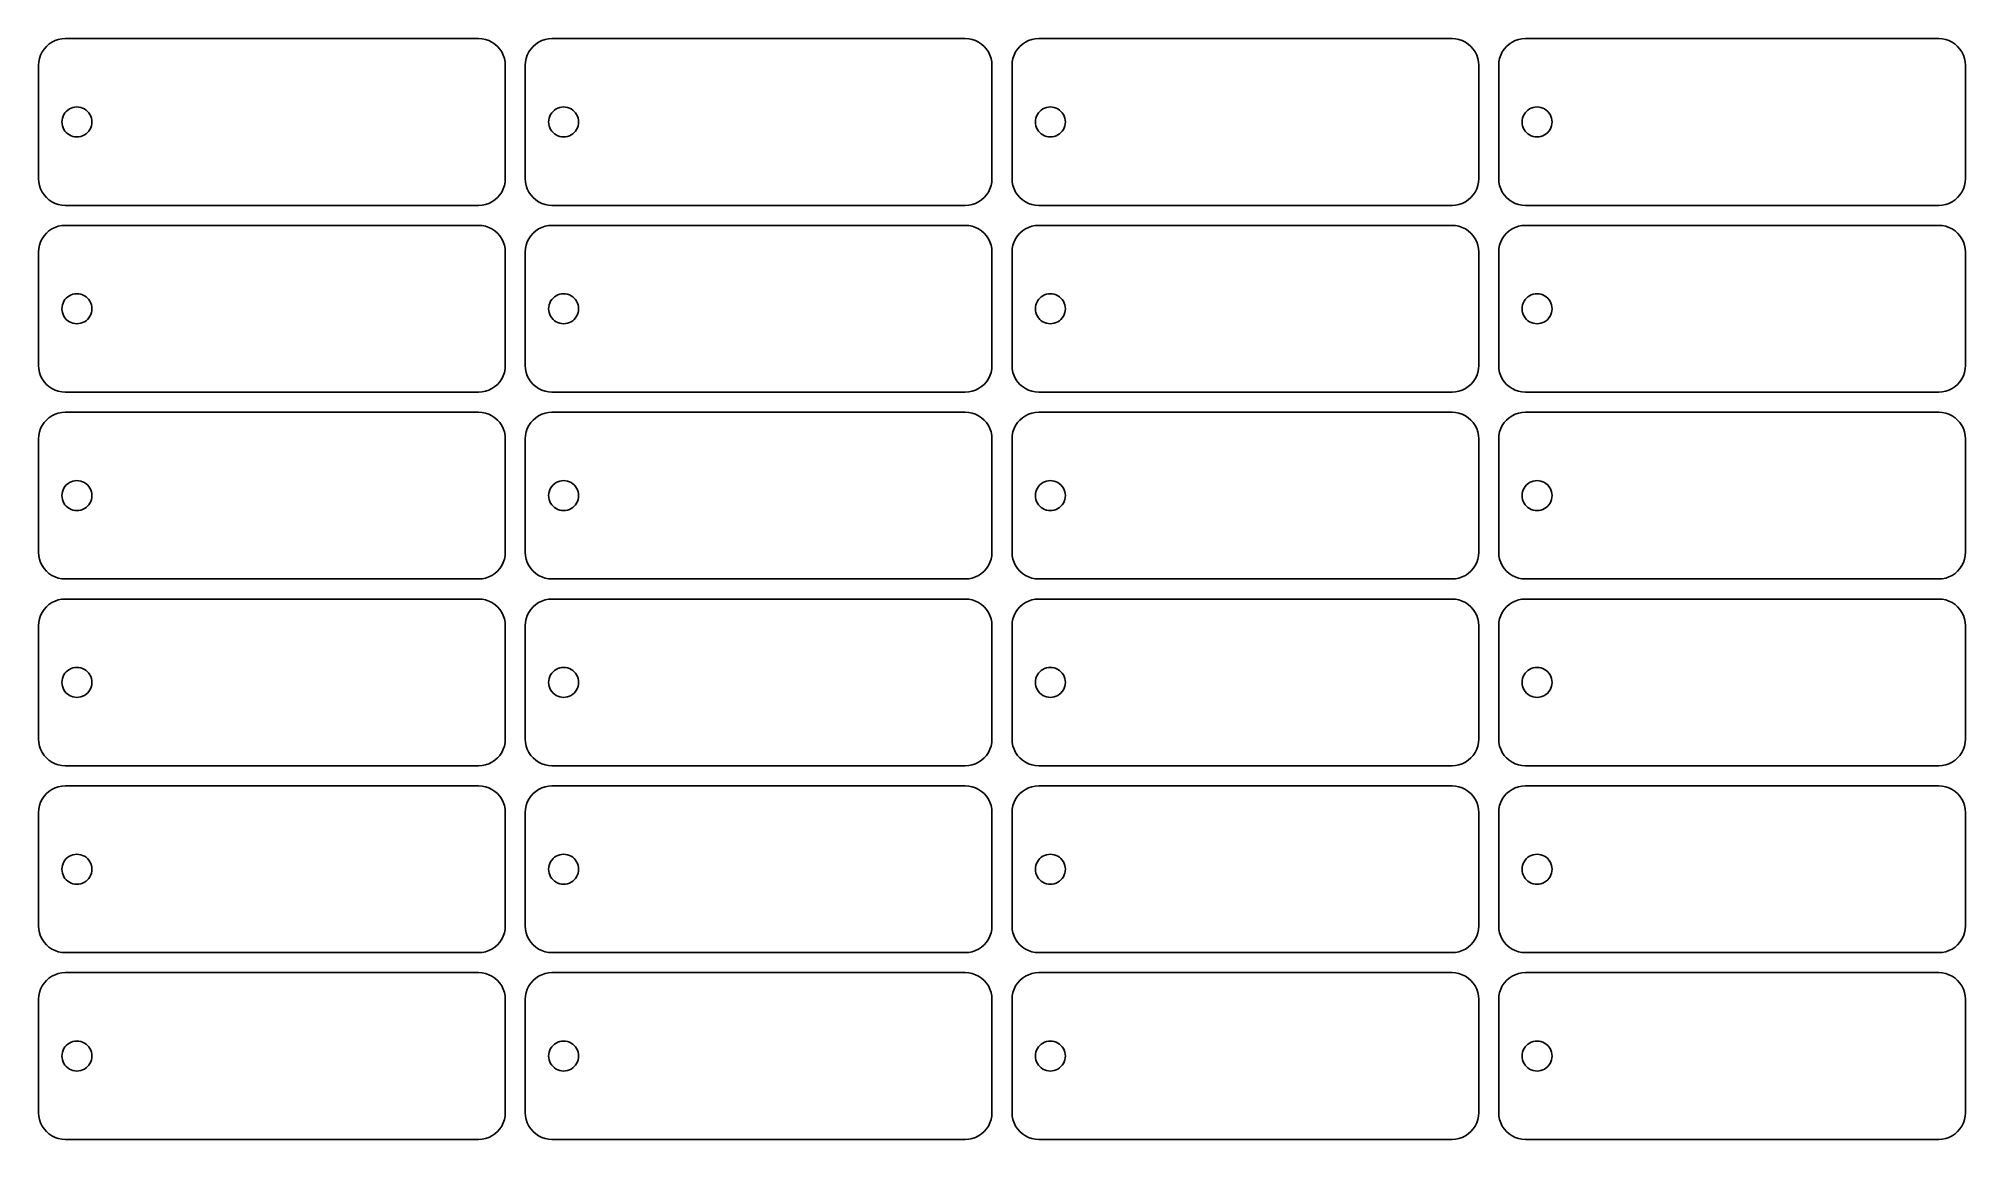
# Model space of a CAD drawing. Header units: metres. Extents: x 5 to 294, y 30 to 195.
import ezdxf

# ---------------------------------------------------------------- set-up
doc = ezdxf.new("R2010")
doc.units = ezdxf.units.M

msp = doc.modelspace()

# ---------------------------------------------------------------- linework, layer by layer
for p, q in [((6.17157, 193.828), (5.82658, 193.435)), ((6.56496, 194.173), (6.17157, 193.828)), ((7, 194.464), (6.56496, 194.173)), ((7.46927, 194.696), (7, 194.464)), ((7.96472, 194.864), (7.46927, 194.696)), ((8.47789, 194.966), (7.96472, 194.864)), ((9, 195), (8.47789, 194.966)), ((71, 195), (9, 195)), ((71.5221, 194.966), (71, 195)), ((72.0353, 194.864), (71.5221, 194.966)), ((72.5307, 194.696), (72.0353, 194.864)), ((73, 194.464), (72.5307, 194.696)), ((73.435, 194.173), (73, 194.464)), ((73.8284, 193.828), (73.435, 194.173)), ((74.1734, 193.435), (73.8284, 193.828)), ((79.1716, 193.828), (78.8266, 193.435)), ((79.565, 194.173), (79.1716, 193.828)), ((80, 194.464), (79.565, 194.173)), ((80.4693, 194.696), (80, 194.464)), ((80.9647, 194.864), (80.4693, 194.696)), ((81.4779, 194.966), (80.9647, 194.864)), ((82, 195), (81.4779, 194.966)), ((144, 195), (82, 195)), ((144.522, 194.966), (144, 195)), ((145.035, 194.864), (144.522, 194.966)), ((145.531, 194.696), (145.035, 194.864)), ((146, 194.464), (145.531, 194.696)), ((146.435, 194.173), (146, 194.464)), ((146.828, 193.828), (146.435, 194.173)), ((147.173, 193.435), (146.828, 193.828)), ((152.172, 193.828), (151.827, 193.435)), ((152.565, 194.173), (152.172, 193.828)), ((153, 194.464), (152.565, 194.173)), ((153.469, 194.696), (153, 194.464)), ((153.965, 194.864), (153.469, 194.696)), ((154.478, 194.966), (153.965, 194.864)), ((155, 195), (154.478, 194.966)), ((217, 195), (155, 195)), ((217.522, 194.966), (217, 195)), ((218.035, 194.864), (217.522, 194.966)), ((218.531, 194.696), (218.035, 194.864)), ((219, 194.464), (218.531, 194.696)), ((219.435, 194.173), (219, 194.464)), ((219.828, 193.828), (219.435, 194.173)), ((220.173, 193.435), (219.828, 193.828)), ((225.172, 193.828), (224.827, 193.435)), ((225.565, 194.173), (225.172, 193.828)), ((226, 194.464), (225.565, 194.173)), ((226.469, 194.696), (226, 194.464)), ((226.965, 194.864), (226.469, 194.696)), ((227.478, 194.966), (226.965, 194.864)), ((228, 195), (227.478, 194.966)), ((290, 195), (228, 195)), ((290.522, 194.966), (290, 195)), ((291.035, 194.864), (290.522, 194.966)), ((291.531, 194.696), (291.035, 194.864)), ((292, 194.464), (291.531, 194.696)), ((292.435, 194.173), (292, 194.464)), ((292.828, 193.828), (292.435, 194.173)), ((293.173, 193.435), (292.828, 193.828)), ((5.03423, 191.522), (5, 191)), ((5, 191), (5, 174)), ((5.13629, 192.035), (5.03423, 191.522)), ((5.30449, 192.531), (5.13629, 192.035)), ((5.5359, 193), (5.30449, 192.531)), ((5.82658, 193.435), (5.5359, 193)), ((74.4641, 193), (74.1734, 193.435)), ((74.6955, 192.531), (74.4641, 193)), ((74.8637, 192.035), (74.6955, 192.531)), ((74.9658, 191.522), (74.8637, 192.035)), ((75, 191), (74.9658, 191.522)), ((75, 174), (75, 191)), ((78.0342, 191.522), (78, 191)), ((78, 191), (78, 174)), ((78.1363, 192.035), (78.0342, 191.522)), ((78.3045, 192.531), (78.1363, 192.035)), ((78.5359, 193), (78.3045, 192.531)), ((78.8266, 193.435), (78.5359, 193)), ((147.464, 193), (147.173, 193.435)), ((147.696, 192.531), (147.464, 193)), ((147.864, 192.035), (147.696, 192.531)), ((147.966, 191.522), (147.864, 192.035)), ((148, 191), (147.966, 191.522)), ((148, 174), (148, 191)), ((151.034, 191.522), (151, 191)), ((151, 191), (151, 174)), ((151.136, 192.035), (151.034, 191.522)), ((151.304, 192.531), (151.136, 192.035)), ((151.536, 193), (151.304, 192.531)), ((151.827, 193.435), (151.536, 193)), ((220.464, 193), (220.173, 193.435)), ((220.696, 192.531), (220.464, 193)), ((220.864, 192.035), (220.696, 192.531)), ((220.966, 191.522), (220.864, 192.035)), ((221, 191), (220.966, 191.522)), ((221, 174), (221, 191)), ((224.034, 191.522), (224, 191)), ((224, 191), (224, 174)), ((224.136, 192.035), (224.034, 191.522)), ((224.304, 192.531), (224.136, 192.035)), ((224.536, 193), (224.304, 192.531)), ((224.827, 193.435), (224.536, 193)), ((293.464, 193), (293.173, 193.435)), ((293.696, 192.531), (293.464, 193)), ((293.864, 192.035), (293.696, 192.531)), ((293.966, 191.522), (293.864, 192.035)), ((294, 191), (293.966, 191.522)), ((294, 174), (294, 191)), ((8.5, 182.5), (8.51924, 182.794)), ((8.51924, 182.206), (8.5, 182.5)), ((8.51924, 182.794), (8.57666, 183.082)), ((8.57666, 181.918), (8.51924, 182.206)), ((8.57666, 183.082), (8.67126, 183.361)), ((8.67126, 183.361), (8.80144, 183.625)), ((8.80144, 183.625), (8.96495, 183.87)), ((8.96495, 183.87), (9.159, 184.091)), ((9.159, 184.091), (9.38028, 184.285)), ((9.38028, 184.285), (9.625, 184.449)), ((9.625, 184.449), (9.88896, 184.579)), ((9.88896, 184.579), (10.1676, 184.673)), ((10.1676, 184.673), (10.4563, 184.731)), ((10.4563, 184.731), (10.75, 184.75)), ((10.75, 184.75), (11.0437, 184.731)), ((11.0437, 184.731), (11.3323, 184.673)), ((11.3323, 184.673), (11.611, 184.579)), ((11.611, 184.579), (11.875, 184.449)), ((11.875, 184.449), (12.1197, 184.285)), ((12.1197, 184.285), (12.341, 184.091)), ((12.341, 184.091), (12.535, 183.87)), ((12.535, 183.87), (12.6985, 183.625)), ((12.6985, 183.625), (12.8287, 183.361)), ((12.8287, 183.361), (12.9233, 183.082)), ((12.9233, 183.082), (12.9807, 182.794)), ((12.9807, 182.206), (12.9233, 181.918)), ((12.9807, 182.794), (13, 182.5)), ((13, 182.5), (12.9807, 182.206)), ((81.5, 182.5), (81.5192, 182.794)), ((81.5192, 182.206), (81.5, 182.5)), ((81.5192, 182.794), (81.5767, 183.082)), ((81.5767, 181.918), (81.5192, 182.206)), ((81.5767, 183.082), (81.6713, 183.361)), ((81.6713, 183.361), (81.8014, 183.625)), ((81.8014, 183.625), (81.965, 183.87)), ((81.965, 183.87), (82.159, 184.091)), ((82.159, 184.091), (82.3803, 184.285)), ((82.3803, 184.285), (82.625, 184.449)), ((82.625, 184.449), (82.889, 184.579)), ((82.889, 184.579), (83.1676, 184.673)), ((83.1676, 184.673), (83.4563, 184.731)), ((83.4563, 184.731), (83.75, 184.75)), ((83.75, 184.75), (84.0437, 184.731)), ((84.0437, 184.731), (84.3323, 184.673)), ((84.3323, 184.673), (84.611, 184.579)), ((84.611, 184.579), (84.875, 184.449)), ((84.875, 184.449), (85.1197, 184.285)), ((85.1197, 184.285), (85.341, 184.091)), ((85.341, 184.091), (85.535, 183.87)), ((85.535, 183.87), (85.6985, 183.625)), ((85.6985, 183.625), (85.8287, 183.361)), ((85.8287, 183.361), (85.9233, 183.082)), ((85.9233, 183.082), (85.9807, 182.794)), ((85.9807, 182.206), (85.9233, 181.918)), ((85.9807, 182.794), (86, 182.5)), ((86, 182.5), (85.9807, 182.206)), ((154.5, 182.5), (154.519, 182.794)), ((154.519, 182.206), (154.5, 182.5)), ((154.519, 182.794), (154.577, 183.082)), ((154.577, 181.918), (154.519, 182.206)), ((154.577, 183.082), (154.671, 183.361)), ((154.671, 183.361), (154.801, 183.625)), ((154.801, 183.625), (154.965, 183.87)), ((154.965, 183.87), (155.159, 184.091)), ((155.159, 184.091), (155.38, 184.285)), ((155.38, 184.285), (155.625, 184.449)), ((155.625, 184.449), (155.889, 184.579)), ((155.889, 184.579), (156.168, 184.673)), ((156.168, 184.673), (156.456, 184.731)), ((156.456, 184.731), (156.75, 184.75)), ((156.75, 184.75), (157.044, 184.731)), ((157.044, 184.731), (157.332, 184.673)), ((157.332, 184.673), (157.611, 184.579)), ((157.611, 184.579), (157.875, 184.449)), ((157.875, 184.449), (158.12, 184.285)), ((158.12, 184.285), (158.341, 184.091)), ((158.341, 184.091), (158.535, 183.87)), ((158.535, 183.87), (158.699, 183.625)), ((158.699, 183.625), (158.829, 183.361)), ((158.829, 183.361), (158.923, 183.082)), ((158.923, 183.082), (158.981, 182.794)), ((158.981, 182.206), (158.923, 181.918)), ((158.981, 182.794), (159, 182.5)), ((159, 182.5), (158.981, 182.206)), ((227.5, 182.5), (227.519, 182.794)), ((227.519, 182.206), (227.5, 182.5)), ((227.519, 182.794), (227.577, 183.082)), ((227.577, 181.918), (227.519, 182.206)), ((227.577, 183.082), (227.671, 183.361)), ((227.671, 183.361), (227.801, 183.625)), ((227.801, 183.625), (227.965, 183.87)), ((227.965, 183.87), (228.159, 184.091)), ((228.159, 184.091), (228.38, 184.285)), ((228.38, 184.285), (228.625, 184.449)), ((228.625, 184.449), (228.889, 184.579)), ((228.889, 184.579), (229.168, 184.673)), ((229.168, 184.673), (229.456, 184.731)), ((229.456, 184.731), (229.75, 184.75)), ((229.75, 184.75), (230.044, 184.731)), ((230.044, 184.731), (230.332, 184.673)), ((230.332, 184.673), (230.611, 184.579)), ((230.611, 184.579), (230.875, 184.449)), ((230.875, 184.449), (231.12, 184.285)), ((231.12, 184.285), (231.341, 184.091)), ((231.341, 184.091), (231.535, 183.87)), ((231.535, 183.87), (231.699, 183.625)), ((231.699, 183.625), (231.829, 183.361)), ((231.829, 183.361), (231.923, 183.082)), ((231.923, 183.082), (231.981, 182.794)), ((231.981, 182.206), (231.923, 181.918)), ((231.981, 182.794), (232, 182.5)), ((232, 182.5), (231.981, 182.206)), ((8.67126, 181.639), (8.57666, 181.918)), ((8.80144, 181.375), (8.67126, 181.639)), ((8.96495, 181.13), (8.80144, 181.375)), ((9.159, 180.909), (8.96495, 181.13)), ((9.38028, 180.715), (9.159, 180.909)), ((9.625, 180.551), (9.38028, 180.715)), ((9.88896, 180.421), (9.625, 180.551)), ((10.1676, 180.327), (9.88896, 180.421)), ((10.4563, 180.269), (10.1676, 180.327)), ((10.75, 180.25), (10.4563, 180.269)), ((11.0437, 180.269), (10.75, 180.25)), ((11.3323, 180.327), (11.0437, 180.269)), ((11.611, 180.421), (11.3323, 180.327)), ((11.875, 180.551), (11.611, 180.421)), ((12.1197, 180.715), (11.875, 180.551)), ((12.341, 180.909), (12.1197, 180.715)), ((12.535, 181.13), (12.341, 180.909)), ((12.6985, 181.375), (12.535, 181.13)), ((12.8287, 181.639), (12.6985, 181.375)), ((12.9233, 181.918), (12.8287, 181.639)), ((81.6713, 181.639), (81.5767, 181.918)), ((81.8014, 181.375), (81.6713, 181.639)), ((81.965, 181.13), (81.8014, 181.375)), ((82.159, 180.909), (81.965, 181.13)), ((82.3803, 180.715), (82.159, 180.909)), ((82.625, 180.551), (82.3803, 180.715)), ((82.889, 180.421), (82.625, 180.551)), ((83.1676, 180.327), (82.889, 180.421)), ((83.4563, 180.269), (83.1676, 180.327)), ((83.75, 180.25), (83.4563, 180.269)), ((84.0437, 180.269), (83.75, 180.25)), ((84.3323, 180.327), (84.0437, 180.269)), ((84.611, 180.421), (84.3323, 180.327)), ((84.875, 180.551), (84.611, 180.421)), ((85.1197, 180.715), (84.875, 180.551)), ((85.341, 180.909), (85.1197, 180.715)), ((85.535, 181.13), (85.341, 180.909)), ((85.6985, 181.375), (85.535, 181.13)), ((85.8287, 181.639), (85.6985, 181.375)), ((85.9233, 181.918), (85.8287, 181.639)), ((154.671, 181.639), (154.577, 181.918)), ((154.801, 181.375), (154.671, 181.639)), ((154.965, 181.13), (154.801, 181.375)), ((155.159, 180.909), (154.965, 181.13)), ((155.38, 180.715), (155.159, 180.909)), ((155.625, 180.551), (155.38, 180.715)), ((155.889, 180.421), (155.625, 180.551)), ((156.168, 180.327), (155.889, 180.421)), ((156.456, 180.269), (156.168, 180.327)), ((156.75, 180.25), (156.456, 180.269)), ((157.044, 180.269), (156.75, 180.25)), ((157.332, 180.327), (157.044, 180.269)), ((157.611, 180.421), (157.332, 180.327)), ((157.875, 180.551), (157.611, 180.421)), ((158.12, 180.715), (157.875, 180.551)), ((158.341, 180.909), (158.12, 180.715)), ((158.535, 181.13), (158.341, 180.909)), ((158.699, 181.375), (158.535, 181.13)), ((158.829, 181.639), (158.699, 181.375)), ((158.923, 181.918), (158.829, 181.639)), ((227.671, 181.639), (227.577, 181.918)), ((227.801, 181.375), (227.671, 181.639)), ((227.965, 181.13), (227.801, 181.375)), ((228.159, 180.909), (227.965, 181.13)), ((228.38, 180.715), (228.159, 180.909)), ((228.625, 180.551), (228.38, 180.715)), ((228.889, 180.421), (228.625, 180.551)), ((229.168, 180.327), (228.889, 180.421)), ((229.456, 180.269), (229.168, 180.327)), ((229.75, 180.25), (229.456, 180.269)), ((230.044, 180.269), (229.75, 180.25)), ((230.332, 180.327), (230.044, 180.269)), ((230.611, 180.421), (230.332, 180.327)), ((230.875, 180.551), (230.611, 180.421)), ((231.12, 180.715), (230.875, 180.551)), ((231.341, 180.909), (231.12, 180.715)), ((231.535, 181.13), (231.341, 180.909)), ((231.699, 181.375), (231.535, 181.13)), ((231.829, 181.639), (231.699, 181.375)), ((231.923, 181.918), (231.829, 181.639)), ((5, 174), (5.03423, 173.478)), ((5.03423, 173.478), (5.13629, 172.965)), ((74.8637, 172.965), (74.9658, 173.478)), ((74.9658, 173.478), (75, 174)), ((78, 174), (78.0342, 173.478)), ((78.0342, 173.478), (78.1363, 172.965)), ((147.864, 172.965), (147.966, 173.478)), ((147.966, 173.478), (148, 174)), ((151, 174), (151.034, 173.478)), ((151.034, 173.478), (151.136, 172.965)), ((220.864, 172.965), (220.966, 173.478)), ((220.966, 173.478), (221, 174)), ((224, 174), (224.034, 173.478)), ((224.034, 173.478), (224.136, 172.965)), ((293.864, 172.965), (293.966, 173.478)), ((293.966, 173.478), (294, 174)), ((5.13629, 172.965), (5.30449, 172.469)), ((5.30449, 172.469), (5.5359, 172)), ((5.5359, 172), (5.82658, 171.565)), ((5.82658, 171.565), (6.17157, 171.172)), ((6.17157, 171.172), (6.56496, 170.827)), ((6.56496, 170.827), (7, 170.536)), ((7, 170.536), (7.46927, 170.304)), ((72.5307, 170.304), (73, 170.536)), ((73, 170.536), (73.435, 170.827)), ((73.435, 170.827), (73.8284, 171.172)), ((73.8284, 171.172), (74.1734, 171.565)), ((74.1734, 171.565), (74.4641, 172)), ((74.4641, 172), (74.6955, 172.469)), ((74.6955, 172.469), (74.8637, 172.965)), ((78.1363, 172.965), (78.3045, 172.469)), ((78.3045, 172.469), (78.5359, 172)), ((78.5359, 172), (78.8266, 171.565)), ((78.8266, 171.565), (79.1716, 171.172)), ((79.1716, 171.172), (79.565, 170.827)), ((79.565, 170.827), (80, 170.536)), ((80, 170.536), (80.4693, 170.304)), ((145.531, 170.304), (146, 170.536)), ((146, 170.536), (146.435, 170.827)), ((146.435, 170.827), (146.828, 171.172)), ((146.828, 171.172), (147.173, 171.565)), ((147.173, 171.565), (147.464, 172)), ((147.464, 172), (147.696, 172.469)), ((147.696, 172.469), (147.864, 172.965)), ((151.136, 172.965), (151.304, 172.469)), ((151.304, 172.469), (151.536, 172)), ((151.536, 172), (151.827, 171.565)), ((151.827, 171.565), (152.172, 171.172)), ((152.172, 171.172), (152.565, 170.827)), ((152.565, 170.827), (153, 170.536)), ((153, 170.536), (153.469, 170.304)), ((218.531, 170.304), (219, 170.536)), ((219, 170.536), (219.435, 170.827)), ((219.435, 170.827), (219.828, 171.172)), ((219.828, 171.172), (220.173, 171.565)), ((220.173, 171.565), (220.464, 172)), ((220.464, 172), (220.696, 172.469)), ((220.696, 172.469), (220.864, 172.965)), ((224.136, 172.965), (224.304, 172.469)), ((224.304, 172.469), (224.536, 172)), ((224.536, 172), (224.827, 171.565)), ((224.827, 171.565), (225.172, 171.172)), ((225.172, 171.172), (225.565, 170.827)), ((225.565, 170.827), (226, 170.536)), ((226, 170.536), (226.469, 170.304)), ((291.531, 170.304), (292, 170.536)), ((292, 170.536), (292.435, 170.827)), ((292.435, 170.827), (292.828, 171.172)), ((292.828, 171.172), (293.173, 171.565)), ((293.173, 171.565), (293.464, 172)), ((293.464, 172), (293.696, 172.469)), ((293.696, 172.469), (293.864, 172.965)), ((7.46927, 170.304), (7.96472, 170.136)), ((7.96472, 170.136), (8.47789, 170.034)), ((8.47789, 170.034), (9, 170)), ((9, 170), (71, 170)), ((71, 170), (71.5221, 170.034)), ((71.5221, 170.034), (72.0353, 170.136)), ((72.0353, 170.136), (72.5307, 170.304)), ((80.4693, 170.304), (80.9647, 170.136)), ((80.9647, 170.136), (81.4779, 170.034)), ((81.4779, 170.034), (82, 170)), ((82, 170), (144, 170)), ((144, 170), (144.522, 170.034)), ((144.522, 170.034), (145.035, 170.136)), ((145.035, 170.136), (145.531, 170.304)), ((153.469, 170.304), (153.965, 170.136)), ((153.965, 170.136), (154.478, 170.034)), ((154.478, 170.034), (155, 170)), ((155, 170), (217, 170)), ((217, 170), (217.522, 170.034)), ((217.522, 170.034), (218.035, 170.136)), ((218.035, 170.136), (218.531, 170.304)), ((226.469, 170.304), (226.965, 170.136)), ((226.965, 170.136), (227.478, 170.034)), ((227.478, 170.034), (228, 170)), ((228, 170), (290, 170)), ((290, 170), (290.522, 170.034)), ((290.522, 170.034), (291.035, 170.136)), ((291.035, 170.136), (291.531, 170.304)), ((5.5359, 165), (5.30449, 164.531)), ((5.82658, 165.435), (5.5359, 165)), ((6.17157, 165.828), (5.82658, 165.435)), ((6.56496, 166.173), (6.17157, 165.828)), ((7, 166.464), (6.56496, 166.173)), ((7.46927, 166.696), (7, 166.464)), ((7.96472, 166.864), (7.46927, 166.696)), ((8.47789, 166.966), (7.96472, 166.864)), ((9, 167), (8.47789, 166.966)), ((71, 167), (9, 167)), ((71.5221, 166.966), (71, 167)), ((72.0353, 166.864), (71.5221, 166.966)), ((72.5307, 166.696), (72.0353, 166.864)), ((73, 166.464), (72.5307, 166.696)), ((73.435, 166.173), (73, 166.464)), ((73.8284, 165.828), (73.435, 166.173)), ((74.1734, 165.435), (73.8284, 165.828)), ((74.4641, 165), (74.1734, 165.435)), ((74.6955, 164.531), (74.4641, 165)), ((78.5359, 165), (78.3045, 164.531)), ((78.8266, 165.435), (78.5359, 165)), ((79.1716, 165.828), (78.8266, 165.435)), ((79.565, 166.173), (79.1716, 165.828)), ((80, 166.464), (79.565, 166.173)), ((80.4693, 166.696), (80, 166.464)), ((80.9647, 166.864), (80.4693, 166.696)), ((81.4779, 166.966), (80.9647, 166.864)), ((82, 167), (81.4779, 166.966)), ((144, 167), (82, 167)), ((144.522, 166.966), (144, 167)), ((145.035, 166.864), (144.522, 166.966)), ((145.531, 166.696), (145.035, 166.864)), ((146, 166.464), (145.531, 166.696)), ((146.435, 166.173), (146, 166.464)), ((146.828, 165.828), (146.435, 166.173)), ((147.173, 165.435), (146.828, 165.828)), ((147.464, 165), (147.173, 165.435)), ((147.696, 164.531), (147.464, 165)), ((151.536, 165), (151.304, 164.531)), ((151.827, 165.435), (151.536, 165)), ((152.172, 165.828), (151.827, 165.435)), ((152.565, 166.173), (152.172, 165.828)), ((153, 166.464), (152.565, 166.173)), ((153.469, 166.696), (153, 166.464)), ((153.965, 166.864), (153.469, 166.696)), ((154.478, 166.966), (153.965, 166.864)), ((155, 167), (154.478, 166.966)), ((217, 167), (155, 167)), ((217.522, 166.966), (217, 167)), ((218.035, 166.864), (217.522, 166.966)), ((218.531, 166.696), (218.035, 166.864)), ((219, 166.464), (218.531, 166.696)), ((219.435, 166.173), (219, 166.464)), ((219.828, 165.828), (219.435, 166.173)), ((220.173, 165.435), (219.828, 165.828)), ((220.464, 165), (220.173, 165.435)), ((220.696, 164.531), (220.464, 165)), ((224.536, 165), (224.304, 164.531)), ((224.827, 165.435), (224.536, 165)), ((225.172, 165.828), (224.827, 165.435)), ((225.565, 166.173), (225.172, 165.828)), ((226, 166.464), (225.565, 166.173)), ((226.469, 166.696), (226, 166.464)), ((226.965, 166.864), (226.469, 166.696)), ((227.478, 166.966), (226.965, 166.864)), ((228, 167), (227.478, 166.966)), ((290, 167), (228, 167)), ((290.522, 166.966), (290, 167)), ((291.035, 166.864), (290.522, 166.966)), ((291.531, 166.696), (291.035, 166.864)), ((292, 166.464), (291.531, 166.696)), ((292.435, 166.173), (292, 166.464)), ((292.828, 165.828), (292.435, 166.173)), ((293.173, 165.435), (292.828, 165.828)), ((293.464, 165), (293.173, 165.435)), ((293.696, 164.531), (293.464, 165)), ((5.03423, 163.522), (5, 163)), ((5, 163), (5, 146)), ((5.13629, 164.035), (5.03423, 163.522)), ((5.30449, 164.531), (5.13629, 164.035)), ((74.8637, 164.035), (74.6955, 164.531)), ((74.9658, 163.522), (74.8637, 164.035)), ((75, 163), (74.9658, 163.522)), ((75, 146), (75, 163)), ((78.0342, 163.522), (78, 163)), ((78, 163), (78, 146)), ((78.1363, 164.035), (78.0342, 163.522)), ((78.3045, 164.531), (78.1363, 164.035)), ((147.864, 164.035), (147.696, 164.531)), ((147.966, 163.522), (147.864, 164.035)), ((148, 163), (147.966, 163.522)), ((148, 146), (148, 163)), ((151.034, 163.522), (151, 163)), ((151, 163), (151, 146)), ((151.136, 164.035), (151.034, 163.522)), ((151.304, 164.531), (151.136, 164.035)), ((220.864, 164.035), (220.696, 164.531)), ((220.966, 163.522), (220.864, 164.035)), ((221, 163), (220.966, 163.522)), ((221, 146), (221, 163)), ((224.034, 163.522), (224, 163)), ((224, 163), (224, 146)), ((224.136, 164.035), (224.034, 163.522)), ((224.304, 164.531), (224.136, 164.035)), ((293.864, 164.035), (293.696, 164.531)), ((293.966, 163.522), (293.864, 164.035)), ((294, 163), (293.966, 163.522)), ((294, 146), (294, 163)), ((8.96495, 155.87), (9.159, 156.091)), ((9.159, 156.091), (9.38028, 156.285)), ((9.38028, 156.285), (9.625, 156.449)), ((9.625, 156.449), (9.88896, 156.579)), ((9.88896, 156.579), (10.1676, 156.673)), ((10.1676, 156.673), (10.4563, 156.731)), ((10.4563, 156.731), (10.75, 156.75)), ((10.75, 156.75), (11.0437, 156.731)), ((11.0437, 156.731), (11.3323, 156.673)), ((11.3323, 156.673), (11.611, 156.579)), ((11.611, 156.579), (11.875, 156.449)), ((11.875, 156.449), (12.1197, 156.285)), ((12.1197, 156.285), (12.341, 156.091)), ((12.341, 156.091), (12.535, 155.87)), ((81.965, 155.87), (82.159, 156.091)), ((82.159, 156.091), (82.3803, 156.285)), ((82.3803, 156.285), (82.625, 156.449)), ((82.625, 156.449), (82.889, 156.579)), ((82.889, 156.579), (83.1676, 156.673)), ((83.1676, 156.673), (83.4563, 156.731)), ((83.4563, 156.731), (83.75, 156.75)), ((83.75, 156.75), (84.0437, 156.731)), ((84.0437, 156.731), (84.3323, 156.673)), ((84.3323, 156.673), (84.611, 156.579)), ((84.611, 156.579), (84.875, 156.449)), ((84.875, 156.449), (85.1197, 156.285)), ((85.1197, 156.285), (85.341, 156.091)), ((85.341, 156.091), (85.535, 155.87)), ((154.965, 155.87), (155.159, 156.091)), ((155.159, 156.091), (155.38, 156.285)), ((155.38, 156.285), (155.625, 156.449)), ((155.625, 156.449), (155.889, 156.579)), ((155.889, 156.579), (156.168, 156.673)), ((156.168, 156.673), (156.456, 156.731)), ((156.456, 156.731), (156.75, 156.75)), ((156.75, 156.75), (157.044, 156.731)), ((157.044, 156.731), (157.332, 156.673)), ((157.332, 156.673), (157.611, 156.579)), ((157.611, 156.579), (157.875, 156.449)), ((157.875, 156.449), (158.12, 156.285)), ((158.12, 156.285), (158.341, 156.091)), ((158.341, 156.091), (158.535, 155.87)), ((227.965, 155.87), (228.159, 156.091)), ((228.159, 156.091), (228.38, 156.285)), ((228.38, 156.285), (228.625, 156.449)), ((228.625, 156.449), (228.889, 156.579)), ((228.889, 156.579), (229.168, 156.673)), ((229.168, 156.673), (229.456, 156.731)), ((229.456, 156.731), (229.75, 156.75)), ((229.75, 156.75), (230.044, 156.731)), ((230.044, 156.731), (230.332, 156.673)), ((230.332, 156.673), (230.611, 156.579)), ((230.611, 156.579), (230.875, 156.449)), ((230.875, 156.449), (231.12, 156.285)), ((231.12, 156.285), (231.341, 156.091)), ((231.341, 156.091), (231.535, 155.87)), ((8.5, 154.5), (8.51924, 154.794)), ((8.51924, 154.206), (8.5, 154.5)), ((8.51924, 154.794), (8.57666, 155.082)), ((8.57666, 153.918), (8.51924, 154.206)), ((8.57666, 155.082), (8.67126, 155.361)), ((8.67126, 153.639), (8.57666, 153.918)), ((8.67126, 155.361), (8.80144, 155.625)), ((8.80144, 153.375), (8.67126, 153.639)), ((8.80144, 155.625), (8.96495, 155.87)), ((8.96495, 153.13), (8.80144, 153.375)), ((12.535, 155.87), (12.6985, 155.625)), ((12.6985, 153.375), (12.535, 153.13)), ((12.6985, 155.625), (12.8287, 155.361)), ((12.8287, 153.639), (12.6985, 153.375)), ((12.8287, 155.361), (12.9233, 155.082)), ((12.9233, 153.918), (12.8287, 153.639)), ((12.9233, 155.082), (12.9807, 154.794)), ((12.9807, 154.206), (12.9233, 153.918)), ((12.9807, 154.794), (13, 154.5)), ((13, 154.5), (12.9807, 154.206)), ((81.5, 154.5), (81.5192, 154.794)), ((81.5192, 154.206), (81.5, 154.5)), ((81.5192, 154.794), (81.5767, 155.082)), ((81.5767, 153.918), (81.5192, 154.206)), ((81.5767, 155.082), (81.6713, 155.361)), ((81.6713, 153.639), (81.5767, 153.918)), ((81.6713, 155.361), (81.8014, 155.625)), ((81.8014, 153.375), (81.6713, 153.639)), ((81.8014, 155.625), (81.965, 155.87)), ((81.965, 153.13), (81.8014, 153.375)), ((85.535, 155.87), (85.6985, 155.625)), ((85.6985, 153.375), (85.535, 153.13)), ((85.6985, 155.625), (85.8287, 155.361)), ((85.8287, 153.639), (85.6985, 153.375)), ((85.8287, 155.361), (85.9233, 155.082)), ((85.9233, 153.918), (85.8287, 153.639)), ((85.9233, 155.082), (85.9807, 154.794)), ((85.9807, 154.206), (85.9233, 153.918)), ((85.9807, 154.794), (86, 154.5)), ((86, 154.5), (85.9807, 154.206)), ((154.5, 154.5), (154.519, 154.794)), ((154.519, 154.206), (154.5, 154.5)), ((154.519, 154.794), (154.577, 155.082)), ((154.577, 153.918), (154.519, 154.206)), ((154.577, 155.082), (154.671, 155.361)), ((154.671, 153.639), (154.577, 153.918)), ((154.671, 155.361), (154.801, 155.625)), ((154.801, 153.375), (154.671, 153.639)), ((154.801, 155.625), (154.965, 155.87)), ((154.965, 153.13), (154.801, 153.375)), ((158.535, 155.87), (158.699, 155.625)), ((158.699, 153.375), (158.535, 153.13)), ((158.699, 155.625), (158.829, 155.361)), ((158.829, 153.639), (158.699, 153.375)), ((158.829, 155.361), (158.923, 155.082)), ((158.923, 153.918), (158.829, 153.639)), ((158.923, 155.082), (158.981, 154.794)), ((158.981, 154.206), (158.923, 153.918)), ((158.981, 154.794), (159, 154.5)), ((159, 154.5), (158.981, 154.206)), ((227.5, 154.5), (227.519, 154.794)), ((227.519, 154.206), (227.5, 154.5)), ((227.519, 154.794), (227.577, 155.082)), ((227.577, 153.918), (227.519, 154.206)), ((227.577, 155.082), (227.671, 155.361)), ((227.671, 153.639), (227.577, 153.918)), ((227.671, 155.361), (227.801, 155.625)), ((227.801, 153.375), (227.671, 153.639)), ((227.801, 155.625), (227.965, 155.87)), ((227.965, 153.13), (227.801, 153.375)), ((231.535, 155.87), (231.699, 155.625)), ((231.699, 153.375), (231.535, 153.13)), ((231.699, 155.625), (231.829, 155.361)), ((231.829, 153.639), (231.699, 153.375)), ((231.829, 155.361), (231.923, 155.082)), ((231.923, 153.918), (231.829, 153.639)), ((231.923, 155.082), (231.981, 154.794)), ((231.981, 154.206), (231.923, 153.918)), ((231.981, 154.794), (232, 154.5)), ((232, 154.5), (231.981, 154.206)), ((9.159, 152.909), (8.96495, 153.13)), ((9.38028, 152.715), (9.159, 152.909)), ((9.625, 152.551), (9.38028, 152.715)), ((9.88896, 152.421), (9.625, 152.551)), ((10.1676, 152.327), (9.88896, 152.421)), ((10.4563, 152.269), (10.1676, 152.327)), ((10.75, 152.25), (10.4563, 152.269)), ((11.0437, 152.269), (10.75, 152.25)), ((11.3323, 152.327), (11.0437, 152.269)), ((11.611, 152.421), (11.3323, 152.327)), ((11.875, 152.551), (11.611, 152.421)), ((12.1197, 152.715), (11.875, 152.551)), ((12.341, 152.909), (12.1197, 152.715)), ((12.535, 153.13), (12.341, 152.909)), ((82.159, 152.909), (81.965, 153.13)), ((82.3803, 152.715), (82.159, 152.909)), ((82.625, 152.551), (82.3803, 152.715)), ((82.889, 152.421), (82.625, 152.551)), ((83.1676, 152.327), (82.889, 152.421)), ((83.4563, 152.269), (83.1676, 152.327)), ((83.75, 152.25), (83.4563, 152.269)), ((84.0437, 152.269), (83.75, 152.25)), ((84.3323, 152.327), (84.0437, 152.269)), ((84.611, 152.421), (84.3323, 152.327)), ((84.875, 152.551), (84.611, 152.421)), ((85.1197, 152.715), (84.875, 152.551)), ((85.341, 152.909), (85.1197, 152.715)), ((85.535, 153.13), (85.341, 152.909)), ((155.159, 152.909), (154.965, 153.13)), ((155.38, 152.715), (155.159, 152.909)), ((155.625, 152.551), (155.38, 152.715)), ((155.889, 152.421), (155.625, 152.551)), ((156.168, 152.327), (155.889, 152.421)), ((156.456, 152.269), (156.168, 152.327)), ((156.75, 152.25), (156.456, 152.269)), ((157.044, 152.269), (156.75, 152.25)), ((157.332, 152.327), (157.044, 152.269)), ((157.611, 152.421), (157.332, 152.327)), ((157.875, 152.551), (157.611, 152.421)), ((158.12, 152.715), (157.875, 152.551)), ((158.341, 152.909), (158.12, 152.715)), ((158.535, 153.13), (158.341, 152.909)), ((228.159, 152.909), (227.965, 153.13)), ((228.38, 152.715), (228.159, 152.909)), ((228.625, 152.551), (228.38, 152.715)), ((228.889, 152.421), (228.625, 152.551)), ((229.168, 152.327), (228.889, 152.421)), ((229.456, 152.269), (229.168, 152.327)), ((229.75, 152.25), (229.456, 152.269)), ((230.044, 152.269), (229.75, 152.25)), ((230.332, 152.327), (230.044, 152.269)), ((230.611, 152.421), (230.332, 152.327)), ((230.875, 152.551), (230.611, 152.421)), ((231.12, 152.715), (230.875, 152.551)), ((231.341, 152.909), (231.12, 152.715)), ((231.535, 153.13), (231.341, 152.909)), ((5, 146), (5.03423, 145.478)), ((5.03423, 145.478), (5.13629, 144.965)), ((5.13629, 144.965), (5.30449, 144.469)), ((74.6955, 144.469), (74.8637, 144.965)), ((74.8637, 144.965), (74.9658, 145.478)), ((74.9658, 145.478), (75, 146)), ((78, 146), (78.0342, 145.478)), ((78.0342, 145.478), (78.1363, 144.965)), ((78.1363, 144.965), (78.3045, 144.469)), ((147.696, 144.469), (147.864, 144.965)), ((147.864, 144.965), (147.966, 145.478)), ((147.966, 145.478), (148, 146)), ((151, 146), (151.034, 145.478)), ((151.034, 145.478), (151.136, 144.965)), ((151.136, 144.965), (151.304, 144.469)), ((220.696, 144.469), (220.864, 144.965)), ((220.864, 144.965), (220.966, 145.478)), ((220.966, 145.478), (221, 146)), ((224, 146), (224.034, 145.478)), ((224.034, 145.478), (224.136, 144.965)), ((224.136, 144.965), (224.304, 144.469)), ((293.696, 144.469), (293.864, 144.965)), ((293.864, 144.965), (293.966, 145.478)), ((293.966, 145.478), (294, 146)), ((5.30449, 144.469), (5.5359, 144)), ((5.5359, 144), (5.82658, 143.565)), ((5.82658, 143.565), (6.17157, 143.172)), ((6.17157, 143.172), (6.56496, 142.827)), ((6.56496, 142.827), (7, 142.536)), ((7, 142.536), (7.46927, 142.304)), ((7.46927, 142.304), (7.96472, 142.136)), ((7.96472, 142.136), (8.47789, 142.034)), ((8.47789, 142.034), (9, 142)), ((9, 142), (71, 142)), ((71, 142), (71.5221, 142.034)), ((71.5221, 142.034), (72.0353, 142.136)), ((72.0353, 142.136), (72.5307, 142.304)), ((72.5307, 142.304), (73, 142.536)), ((73, 142.536), (73.435, 142.827)), ((73.435, 142.827), (73.8284, 143.172)), ((73.8284, 143.172), (74.1734, 143.565)), ((74.1734, 143.565), (74.4641, 144)), ((74.4641, 144), (74.6955, 144.469)), ((78.3045, 144.469), (78.5359, 144)), ((78.5359, 144), (78.8266, 143.565)), ((78.8266, 143.565), (79.1716, 143.172)), ((79.1716, 143.172), (79.565, 142.827)), ((79.565, 142.827), (80, 142.536)), ((80, 142.536), (80.4693, 142.304)), ((80.4693, 142.304), (80.9647, 142.136)), ((80.9647, 142.136), (81.4779, 142.034)), ((81.4779, 142.034), (82, 142)), ((82, 142), (144, 142)), ((144, 142), (144.522, 142.034)), ((144.522, 142.034), (145.035, 142.136)), ((145.035, 142.136), (145.531, 142.304)), ((145.531, 142.304), (146, 142.536)), ((146, 142.536), (146.435, 142.827)), ((146.435, 142.827), (146.828, 143.172)), ((146.828, 143.172), (147.173, 143.565)), ((147.173, 143.565), (147.464, 144)), ((147.464, 144), (147.696, 144.469)), ((151.304, 144.469), (151.536, 144)), ((151.536, 144), (151.827, 143.565)), ((151.827, 143.565), (152.172, 143.172)), ((152.172, 143.172), (152.565, 142.827)), ((152.565, 142.827), (153, 142.536)), ((153, 142.536), (153.469, 142.304)), ((153.469, 142.304), (153.965, 142.136)), ((153.965, 142.136), (154.478, 142.034)), ((154.478, 142.034), (155, 142)), ((155, 142), (217, 142)), ((217, 142), (217.522, 142.034)), ((217.522, 142.034), (218.035, 142.136)), ((218.035, 142.136), (218.531, 142.304)), ((218.531, 142.304), (219, 142.536)), ((219, 142.536), (219.435, 142.827)), ((219.435, 142.827), (219.828, 143.172)), ((219.828, 143.172), (220.173, 143.565)), ((220.173, 143.565), (220.464, 144)), ((220.464, 144), (220.696, 144.469)), ((224.304, 144.469), (224.536, 144)), ((224.536, 144), (224.827, 143.565)), ((224.827, 143.565), (225.172, 143.172)), ((225.172, 143.172), (225.565, 142.827)), ((225.565, 142.827), (226, 142.536)), ((226, 142.536), (226.469, 142.304)), ((226.469, 142.304), (226.965, 142.136)), ((226.965, 142.136), (227.478, 142.034)), ((227.478, 142.034), (228, 142)), ((228, 142), (290, 142)), ((290, 142), (290.522, 142.034)), ((290.522, 142.034), (291.035, 142.136)), ((291.035, 142.136), (291.531, 142.304)), ((291.531, 142.304), (292, 142.536)), ((292, 142.536), (292.435, 142.827)), ((292.435, 142.827), (292.828, 143.172)), ((292.828, 143.172), (293.173, 143.565)), ((293.173, 143.565), (293.464, 144)), ((293.464, 144), (293.696, 144.469)), ((7.96472, 138.864), (7.46927, 138.696)), ((8.47789, 138.966), (7.96472, 138.864)), ((9, 139), (8.47789, 138.966)), ((71, 139), (9, 139)), ((71.5221, 138.966), (71, 139)), ((72.0353, 138.864), (71.5221, 138.966)), ((72.5307, 138.696), (72.0353, 138.864)), ((80.9647, 138.864), (80.4693, 138.696)), ((81.4779, 138.966), (80.9647, 138.864)), ((82, 139), (81.4779, 138.966)), ((144, 139), (82, 139)), ((144.522, 138.966), (144, 139)), ((145.035, 138.864), (144.522, 138.966)), ((145.531, 138.696), (145.035, 138.864)), ((153.965, 138.864), (153.469, 138.696)), ((154.478, 138.966), (153.965, 138.864)), ((155, 139), (154.478, 138.966)), ((217, 139), (155, 139)), ((217.522, 138.966), (217, 139)), ((218.035, 138.864), (217.522, 138.966)), ((218.531, 138.696), (218.035, 138.864)), ((226.965, 138.864), (226.469, 138.696)), ((227.478, 138.966), (226.965, 138.864)), ((228, 139), (227.478, 138.966)), ((290, 139), (228, 139)), ((290.522, 138.966), (290, 139)), ((291.035, 138.864), (290.522, 138.966)), ((291.531, 138.696), (291.035, 138.864)), ((5.13629, 136.035), (5.03423, 135.522)), ((5.30449, 136.531), (5.13629, 136.035)), ((5.5359, 137), (5.30449, 136.531)), ((5.82658, 137.435), (5.5359, 137)), ((6.17157, 137.828), (5.82658, 137.435)), ((6.56496, 138.173), (6.17157, 137.828)), ((7, 138.464), (6.56496, 138.173)), ((7.46927, 138.696), (7, 138.464)), ((73, 138.464), (72.5307, 138.696)), ((73.435, 138.173), (73, 138.464)), ((73.8284, 137.828), (73.435, 138.173)), ((74.1734, 137.435), (73.8284, 137.828)), ((74.4641, 137), (74.1734, 137.435)), ((74.6955, 136.531), (74.4641, 137)), ((74.8637, 136.035), (74.6955, 136.531)), ((74.9658, 135.522), (74.8637, 136.035)), ((78.1363, 136.035), (78.0342, 135.522)), ((78.3045, 136.531), (78.1363, 136.035)), ((78.5359, 137), (78.3045, 136.531)), ((78.8266, 137.435), (78.5359, 137)), ((79.1716, 137.828), (78.8266, 137.435)), ((79.565, 138.173), (79.1716, 137.828)), ((80, 138.464), (79.565, 138.173)), ((80.4693, 138.696), (80, 138.464)), ((146, 138.464), (145.531, 138.696)), ((146.435, 138.173), (146, 138.464)), ((146.828, 137.828), (146.435, 138.173)), ((147.173, 137.435), (146.828, 137.828)), ((147.464, 137), (147.173, 137.435)), ((147.696, 136.531), (147.464, 137)), ((147.864, 136.035), (147.696, 136.531)), ((147.966, 135.522), (147.864, 136.035)), ((151.136, 136.035), (151.034, 135.522)), ((151.304, 136.531), (151.136, 136.035)), ((151.536, 137), (151.304, 136.531)), ((151.827, 137.435), (151.536, 137)), ((152.172, 137.828), (151.827, 137.435)), ((152.565, 138.173), (152.172, 137.828)), ((153, 138.464), (152.565, 138.173)), ((153.469, 138.696), (153, 138.464)), ((219, 138.464), (218.531, 138.696)), ((219.435, 138.173), (219, 138.464)), ((219.828, 137.828), (219.435, 138.173)), ((220.173, 137.435), (219.828, 137.828)), ((220.464, 137), (220.173, 137.435)), ((220.696, 136.531), (220.464, 137)), ((220.864, 136.035), (220.696, 136.531)), ((220.966, 135.522), (220.864, 136.035)), ((224.136, 136.035), (224.034, 135.522)), ((224.304, 136.531), (224.136, 136.035)), ((224.536, 137), (224.304, 136.531)), ((224.827, 137.435), (224.536, 137)), ((225.172, 137.828), (224.827, 137.435)), ((225.565, 138.173), (225.172, 137.828)), ((226, 138.464), (225.565, 138.173)), ((226.469, 138.696), (226, 138.464)), ((292, 138.464), (291.531, 138.696)), ((292.435, 138.173), (292, 138.464)), ((292.828, 137.828), (292.435, 138.173)), ((293.173, 137.435), (292.828, 137.828)), ((293.464, 137), (293.173, 137.435)), ((293.696, 136.531), (293.464, 137)), ((293.864, 136.035), (293.696, 136.531)), ((293.966, 135.522), (293.864, 136.035)), ((5.03423, 135.522), (5, 135)), ((5, 135), (5, 118)), ((75, 135), (74.9658, 135.522)), ((75, 118), (75, 135)), ((78.0342, 135.522), (78, 135)), ((78, 135), (78, 118)), ((148, 135), (147.966, 135.522)), ((148, 118), (148, 135)), ((151.034, 135.522), (151, 135)), ((151, 135), (151, 118)), ((221, 135), (220.966, 135.522)), ((221, 118), (221, 135)), ((224.034, 135.522), (224, 135)), ((224, 135), (224, 118)), ((294, 135), (293.966, 135.522)), ((294, 118), (294, 135)), ((8.57666, 127.082), (8.67126, 127.361)), ((8.67126, 127.361), (8.80144, 127.625)), ((8.80144, 127.625), (8.96495, 127.87)), ((8.96495, 127.87), (9.159, 128.091)), ((9.159, 128.091), (9.38028, 128.285)), ((9.38028, 128.285), (9.625, 128.449)), ((9.625, 128.449), (9.88896, 128.579)), ((9.88896, 128.579), (10.1676, 128.673)), ((10.1676, 128.673), (10.4563, 128.731)), ((10.4563, 128.731), (10.75, 128.75)), ((10.75, 128.75), (11.0437, 128.731)), ((11.0437, 128.731), (11.3323, 128.673)), ((11.3323, 128.673), (11.611, 128.579)), ((11.611, 128.579), (11.875, 128.449)), ((11.875, 128.449), (12.1197, 128.285)), ((12.1197, 128.285), (12.341, 128.091)), ((12.341, 128.091), (12.535, 127.87)), ((12.535, 127.87), (12.6985, 127.625)), ((12.6985, 127.625), (12.8287, 127.361)), ((12.8287, 127.361), (12.9233, 127.082)), ((81.5767, 127.082), (81.6713, 127.361)), ((81.6713, 127.361), (81.8014, 127.625)), ((81.8014, 127.625), (81.965, 127.87)), ((81.965, 127.87), (82.159, 128.091)), ((82.159, 128.091), (82.3803, 128.285)), ((82.3803, 128.285), (82.625, 128.449)), ((82.625, 128.449), (82.889, 128.579)), ((82.889, 128.579), (83.1676, 128.673)), ((83.1676, 128.673), (83.4563, 128.731)), ((83.4563, 128.731), (83.75, 128.75)), ((83.75, 128.75), (84.0437, 128.731)), ((84.0437, 128.731), (84.3323, 128.673)), ((84.3323, 128.673), (84.611, 128.579)), ((84.611, 128.579), (84.875, 128.449)), ((84.875, 128.449), (85.1197, 128.285)), ((85.1197, 128.285), (85.341, 128.091)), ((85.341, 128.091), (85.535, 127.87)), ((85.535, 127.87), (85.6985, 127.625)), ((85.6985, 127.625), (85.8287, 127.361)), ((85.8287, 127.361), (85.9233, 127.082)), ((154.577, 127.082), (154.671, 127.361)), ((154.671, 127.361), (154.801, 127.625)), ((154.801, 127.625), (154.965, 127.87)), ((154.965, 127.87), (155.159, 128.091)), ((155.159, 128.091), (155.38, 128.285)), ((155.38, 128.285), (155.625, 128.449)), ((155.625, 128.449), (155.889, 128.579)), ((155.889, 128.579), (156.168, 128.673)), ((156.168, 128.673), (156.456, 128.731)), ((156.456, 128.731), (156.75, 128.75)), ((156.75, 128.75), (157.044, 128.731)), ((157.044, 128.731), (157.332, 128.673)), ((157.332, 128.673), (157.611, 128.579)), ((157.611, 128.579), (157.875, 128.449)), ((157.875, 128.449), (158.12, 128.285)), ((158.12, 128.285), (158.341, 128.091)), ((158.341, 128.091), (158.535, 127.87)), ((158.535, 127.87), (158.699, 127.625)), ((158.699, 127.625), (158.829, 127.361)), ((158.829, 127.361), (158.923, 127.082)), ((227.577, 127.082), (227.671, 127.361)), ((227.671, 127.361), (227.801, 127.625)), ((227.801, 127.625), (227.965, 127.87)), ((227.965, 127.87), (228.159, 128.091)), ((228.159, 128.091), (228.38, 128.285)), ((228.38, 128.285), (228.625, 128.449)), ((228.625, 128.449), (228.889, 128.579)), ((228.889, 128.579), (229.168, 128.673)), ((229.168, 128.673), (229.456, 128.731)), ((229.456, 128.731), (229.75, 128.75)), ((229.75, 128.75), (230.044, 128.731)), ((230.044, 128.731), (230.332, 128.673)), ((230.332, 128.673), (230.611, 128.579)), ((230.611, 128.579), (230.875, 128.449)), ((230.875, 128.449), (231.12, 128.285)), ((231.12, 128.285), (231.341, 128.091)), ((231.341, 128.091), (231.535, 127.87)), ((231.535, 127.87), (231.699, 127.625)), ((231.699, 127.625), (231.829, 127.361)), ((231.829, 127.361), (231.923, 127.082)), ((8.5, 126.5), (8.51924, 126.794)), ((8.51924, 126.206), (8.5, 126.5)), ((8.51924, 126.794), (8.57666, 127.082)), ((8.57666, 125.918), (8.51924, 126.206)), ((8.67126, 125.639), (8.57666, 125.918)), ((8.80144, 125.375), (8.67126, 125.639)), ((8.96495, 125.13), (8.80144, 125.375)), ((9.159, 124.909), (8.96495, 125.13)), ((9.38028, 124.715), (9.159, 124.909)), ((9.625, 124.551), (9.38028, 124.715)), ((9.88896, 124.421), (9.625, 124.551)), ((10.1676, 124.327), (9.88896, 124.421)), ((10.4563, 124.269), (10.1676, 124.327)), ((11.3323, 124.327), (11.0437, 124.269)), ((11.611, 124.421), (11.3323, 124.327)), ((11.875, 124.551), (11.611, 124.421)), ((12.1197, 124.715), (11.875, 124.551)), ((12.341, 124.909), (12.1197, 124.715)), ((12.535, 125.13), (12.341, 124.909)), ((12.6985, 125.375), (12.535, 125.13)), ((12.8287, 125.639), (12.6985, 125.375)), ((12.9233, 125.918), (12.8287, 125.639)), ((12.9233, 127.082), (12.9807, 126.794)), ((12.9807, 126.206), (12.9233, 125.918)), ((12.9807, 126.794), (13, 126.5)), ((13, 126.5), (12.9807, 126.206)), ((81.5, 126.5), (81.5192, 126.794)), ((81.5192, 126.206), (81.5, 126.5)), ((81.5192, 126.794), (81.5767, 127.082)), ((81.5767, 125.918), (81.5192, 126.206)), ((81.6713, 125.639), (81.5767, 125.918)), ((81.8014, 125.375), (81.6713, 125.639)), ((81.965, 125.13), (81.8014, 125.375)), ((82.159, 124.909), (81.965, 125.13)), ((82.3803, 124.715), (82.159, 124.909)), ((82.625, 124.551), (82.3803, 124.715)), ((82.889, 124.421), (82.625, 124.551)), ((83.1676, 124.327), (82.889, 124.421)), ((83.4563, 124.269), (83.1676, 124.327)), ((84.3323, 124.327), (84.0437, 124.269)), ((84.611, 124.421), (84.3323, 124.327)), ((84.875, 124.551), (84.611, 124.421)), ((85.1197, 124.715), (84.875, 124.551)), ((85.341, 124.909), (85.1197, 124.715)), ((85.535, 125.13), (85.341, 124.909)), ((85.6985, 125.375), (85.535, 125.13)), ((85.8287, 125.639), (85.6985, 125.375)), ((85.9233, 125.918), (85.8287, 125.639)), ((85.9233, 127.082), (85.9807, 126.794)), ((85.9807, 126.206), (85.9233, 125.918)), ((85.9807, 126.794), (86, 126.5)), ((86, 126.5), (85.9807, 126.206)), ((154.5, 126.5), (154.519, 126.794)), ((154.519, 126.206), (154.5, 126.5)), ((154.519, 126.794), (154.577, 127.082)), ((154.577, 125.918), (154.519, 126.206)), ((154.671, 125.639), (154.577, 125.918)), ((154.801, 125.375), (154.671, 125.639)), ((154.965, 125.13), (154.801, 125.375)), ((155.159, 124.909), (154.965, 125.13)), ((155.38, 124.715), (155.159, 124.909)), ((155.625, 124.551), (155.38, 124.715)), ((155.889, 124.421), (155.625, 124.551)), ((156.168, 124.327), (155.889, 124.421)), ((156.456, 124.269), (156.168, 124.327)), ((157.332, 124.327), (157.044, 124.269)), ((157.611, 124.421), (157.332, 124.327)), ((157.875, 124.551), (157.611, 124.421)), ((158.12, 124.715), (157.875, 124.551)), ((158.341, 124.909), (158.12, 124.715)), ((158.535, 125.13), (158.341, 124.909)), ((158.699, 125.375), (158.535, 125.13)), ((158.829, 125.639), (158.699, 125.375)), ((158.923, 125.918), (158.829, 125.639)), ((158.923, 127.082), (158.981, 126.794)), ((158.981, 126.206), (158.923, 125.918)), ((158.981, 126.794), (159, 126.5)), ((159, 126.5), (158.981, 126.206)), ((227.5, 126.5), (227.519, 126.794)), ((227.519, 126.206), (227.5, 126.5)), ((227.519, 126.794), (227.577, 127.082)), ((227.577, 125.918), (227.519, 126.206)), ((227.671, 125.639), (227.577, 125.918)), ((227.801, 125.375), (227.671, 125.639)), ((227.965, 125.13), (227.801, 125.375)), ((228.159, 124.909), (227.965, 125.13)), ((228.38, 124.715), (228.159, 124.909)), ((228.625, 124.551), (228.38, 124.715)), ((228.889, 124.421), (228.625, 124.551)), ((229.168, 124.327), (228.889, 124.421)), ((229.456, 124.269), (229.168, 124.327)), ((230.332, 124.327), (230.044, 124.269)), ((230.611, 124.421), (230.332, 124.327)), ((230.875, 124.551), (230.611, 124.421)), ((231.12, 124.715), (230.875, 124.551)), ((231.341, 124.909), (231.12, 124.715)), ((231.535, 125.13), (231.341, 124.909)), ((231.699, 125.375), (231.535, 125.13)), ((231.829, 125.639), (231.699, 125.375)), ((231.923, 125.918), (231.829, 125.639)), ((231.923, 127.082), (231.981, 126.794)), ((231.981, 126.206), (231.923, 125.918)), ((231.981, 126.794), (232, 126.5)), ((232, 126.5), (231.981, 126.206)), ((10.75, 124.25), (10.4563, 124.269)), ((11.0437, 124.269), (10.75, 124.25)), ((83.75, 124.25), (83.4563, 124.269)), ((84.0437, 124.269), (83.75, 124.25)), ((156.75, 124.25), (156.456, 124.269)), ((157.044, 124.269), (156.75, 124.25)), ((229.75, 124.25), (229.456, 124.269)), ((230.044, 124.269), (229.75, 124.25)), ((5, 118), (5.03423, 117.478)), ((5.03423, 117.478), (5.13629, 116.965)), ((5.13629, 116.965), (5.30449, 116.469)), ((5.30449, 116.469), (5.5359, 116)), ((5.5359, 116), (5.82658, 115.565)), ((74.1734, 115.565), (74.4641, 116)), ((74.4641, 116), (74.6955, 116.469)), ((74.6955, 116.469), (74.8637, 116.965)), ((74.8637, 116.965), (74.9658, 117.478)), ((74.9658, 117.478), (75, 118)), ((78, 118), (78.0342, 117.478)), ((78.0342, 117.478), (78.1363, 116.965)), ((78.1363, 116.965), (78.3045, 116.469)), ((78.3045, 116.469), (78.5359, 116)), ((78.5359, 116), (78.8266, 115.565)), ((147.173, 115.565), (147.464, 116)), ((147.464, 116), (147.696, 116.469)), ((147.696, 116.469), (147.864, 116.965)), ((147.864, 116.965), (147.966, 117.478)), ((147.966, 117.478), (148, 118)), ((151, 118), (151.034, 117.478)), ((151.034, 117.478), (151.136, 116.965)), ((151.136, 116.965), (151.304, 116.469)), ((151.304, 116.469), (151.536, 116)), ((151.536, 116), (151.827, 115.565)), ((220.173, 115.565), (220.464, 116)), ((220.464, 116), (220.696, 116.469)), ((220.696, 116.469), (220.864, 116.965)), ((220.864, 116.965), (220.966, 117.478)), ((220.966, 117.478), (221, 118)), ((224, 118), (224.034, 117.478)), ((224.034, 117.478), (224.136, 116.965)), ((224.136, 116.965), (224.304, 116.469)), ((224.304, 116.469), (224.536, 116)), ((224.536, 116), (224.827, 115.565)), ((293.173, 115.565), (293.464, 116)), ((293.464, 116), (293.696, 116.469)), ((293.696, 116.469), (293.864, 116.965)), ((293.864, 116.965), (293.966, 117.478)), ((293.966, 117.478), (294, 118)), ((5.82658, 115.565), (6.17157, 115.172)), ((6.17157, 115.172), (6.56496, 114.827)), ((6.56496, 114.827), (7, 114.536)), ((7, 114.536), (7.46927, 114.304)), ((7.46927, 114.304), (7.96472, 114.136)), ((7.96472, 114.136), (8.47789, 114.034)), ((8.47789, 114.034), (9, 114)), ((9, 114), (71, 114)), ((71, 114), (71.5221, 114.034)), ((71.5221, 114.034), (72.0353, 114.136)), ((72.0353, 114.136), (72.5307, 114.304)), ((72.5307, 114.304), (73, 114.536)), ((73, 114.536), (73.435, 114.827)), ((73.435, 114.827), (73.8284, 115.172)), ((73.8284, 115.172), (74.1734, 115.565)), ((78.8266, 115.565), (79.1716, 115.172)), ((79.1716, 115.172), (79.565, 114.827)), ((79.565, 114.827), (80, 114.536)), ((80, 114.536), (80.4693, 114.304)), ((80.4693, 114.304), (80.9647, 114.136)), ((80.9647, 114.136), (81.4779, 114.034)), ((81.4779, 114.034), (82, 114)), ((82, 114), (144, 114)), ((144, 114), (144.522, 114.034)), ((144.522, 114.034), (145.035, 114.136)), ((145.035, 114.136), (145.531, 114.304)), ((145.531, 114.304), (146, 114.536)), ((146, 114.536), (146.435, 114.827)), ((146.435, 114.827), (146.828, 115.172)), ((146.828, 115.172), (147.173, 115.565)), ((151.827, 115.565), (152.172, 115.172)), ((152.172, 115.172), (152.565, 114.827)), ((152.565, 114.827), (153, 114.536)), ((153, 114.536), (153.469, 114.304)), ((153.469, 114.304), (153.965, 114.136)), ((153.965, 114.136), (154.478, 114.034)), ((154.478, 114.034), (155, 114)), ((155, 114), (217, 114)), ((217, 114), (217.522, 114.034)), ((217.522, 114.034), (218.035, 114.136)), ((218.035, 114.136), (218.531, 114.304)), ((218.531, 114.304), (219, 114.536)), ((219, 114.536), (219.435, 114.827)), ((219.435, 114.827), (219.828, 115.172)), ((219.828, 115.172), (220.173, 115.565)), ((224.827, 115.565), (225.172, 115.172)), ((225.172, 115.172), (225.565, 114.827)), ((225.565, 114.827), (226, 114.536)), ((226, 114.536), (226.469, 114.304)), ((226.469, 114.304), (226.965, 114.136)), ((226.965, 114.136), (227.478, 114.034)), ((227.478, 114.034), (228, 114)), ((228, 114), (290, 114)), ((290, 114), (290.522, 114.034)), ((290.522, 114.034), (291.035, 114.136)), ((291.035, 114.136), (291.531, 114.304)), ((291.531, 114.304), (292, 114.536)), ((292, 114.536), (292.435, 114.827)), ((292.435, 114.827), (292.828, 115.172)), ((292.828, 115.172), (293.173, 115.565)), ((6.17157, 109.828), (5.82658, 109.435)), ((6.56496, 110.173), (6.17157, 109.828)), ((7, 110.464), (6.56496, 110.173)), ((7.46927, 110.696), (7, 110.464)), ((7.96472, 110.864), (7.46927, 110.696)), ((8.47789, 110.966), (7.96472, 110.864)), ((9, 111), (8.47789, 110.966)), ((71, 111), (9, 111)), ((71.5221, 110.966), (71, 111)), ((72.0353, 110.864), (71.5221, 110.966)), ((72.5307, 110.696), (72.0353, 110.864)), ((73, 110.464), (72.5307, 110.696)), ((73.435, 110.173), (73, 110.464)), ((73.8284, 109.828), (73.435, 110.173)), ((74.1734, 109.435), (73.8284, 109.828)), ((79.1716, 109.828), (78.8266, 109.435)), ((79.565, 110.173), (79.1716, 109.828)), ((80, 110.464), (79.565, 110.173)), ((80.4693, 110.696), (80, 110.464)), ((80.9647, 110.864), (80.4693, 110.696)), ((81.4779, 110.966), (80.9647, 110.864)), ((82, 111), (81.4779, 110.966)), ((144, 111), (82, 111)), ((144.522, 110.966), (144, 111)), ((145.035, 110.864), (144.522, 110.966)), ((145.531, 110.696), (145.035, 110.864)), ((146, 110.464), (145.531, 110.696)), ((146.435, 110.173), (146, 110.464)), ((146.828, 109.828), (146.435, 110.173)), ((147.173, 109.435), (146.828, 109.828)), ((152.172, 109.828), (151.827, 109.435)), ((152.565, 110.173), (152.172, 109.828)), ((153, 110.464), (152.565, 110.173)), ((153.469, 110.696), (153, 110.464)), ((153.965, 110.864), (153.469, 110.696)), ((154.478, 110.966), (153.965, 110.864)), ((155, 111), (154.478, 110.966)), ((217, 111), (155, 111)), ((217.522, 110.966), (217, 111)), ((218.035, 110.864), (217.522, 110.966)), ((218.531, 110.696), (218.035, 110.864)), ((219, 110.464), (218.531, 110.696)), ((219.435, 110.173), (219, 110.464)), ((219.828, 109.828), (219.435, 110.173)), ((220.173, 109.435), (219.828, 109.828)), ((225.172, 109.828), (224.827, 109.435)), ((225.565, 110.173), (225.172, 109.828)), ((226, 110.464), (225.565, 110.173)), ((226.469, 110.696), (226, 110.464)), ((226.965, 110.864), (226.469, 110.696)), ((227.478, 110.966), (226.965, 110.864)), ((228, 111), (227.478, 110.966)), ((290, 111), (228, 111)), ((290.522, 110.966), (290, 111)), ((291.035, 110.864), (290.522, 110.966)), ((291.531, 110.696), (291.035, 110.864)), ((292, 110.464), (291.531, 110.696)), ((292.435, 110.173), (292, 110.464)), ((292.828, 109.828), (292.435, 110.173)), ((293.173, 109.435), (292.828, 109.828)), ((5.03423, 107.522), (5, 107)), ((5, 107), (5, 90)), ((5.13629, 108.035), (5.03423, 107.522)), ((5.30449, 108.531), (5.13629, 108.035)), ((5.5359, 109), (5.30449, 108.531)), ((5.82658, 109.435), (5.5359, 109)), ((74.4641, 109), (74.1734, 109.435)), ((74.6955, 108.531), (74.4641, 109)), ((74.8637, 108.035), (74.6955, 108.531)), ((74.9658, 107.522), (74.8637, 108.035)), ((75, 107), (74.9658, 107.522)), ((75, 90), (75, 107)), ((78.0342, 107.522), (78, 107)), ((78, 107), (78, 90)), ((78.1363, 108.035), (78.0342, 107.522)), ((78.3045, 108.531), (78.1363, 108.035)), ((78.5359, 109), (78.3045, 108.531)), ((78.8266, 109.435), (78.5359, 109)), ((147.464, 109), (147.173, 109.435)), ((147.696, 108.531), (147.464, 109)), ((147.864, 108.035), (147.696, 108.531)), ((147.966, 107.522), (147.864, 108.035)), ((148, 107), (147.966, 107.522)), ((148, 90), (148, 107)), ((151.034, 107.522), (151, 107)), ((151, 107), (151, 90)), ((151.136, 108.035), (151.034, 107.522)), ((151.304, 108.531), (151.136, 108.035)), ((151.536, 109), (151.304, 108.531)), ((151.827, 109.435), (151.536, 109)), ((220.464, 109), (220.173, 109.435)), ((220.696, 108.531), (220.464, 109)), ((220.864, 108.035), (220.696, 108.531)), ((220.966, 107.522), (220.864, 108.035)), ((221, 107), (220.966, 107.522)), ((221, 90), (221, 107)), ((224.034, 107.522), (224, 107)), ((224, 107), (224, 90)), ((224.136, 108.035), (224.034, 107.522)), ((224.304, 108.531), (224.136, 108.035)), ((224.536, 109), (224.304, 108.531)), ((224.827, 109.435), (224.536, 109)), ((293.464, 109), (293.173, 109.435)), ((293.696, 108.531), (293.464, 109)), ((293.864, 108.035), (293.696, 108.531)), ((293.966, 107.522), (293.864, 108.035)), ((294, 107), (293.966, 107.522)), ((294, 90), (294, 107)), ((8.5, 98.5), (8.51924, 98.7937)), ((8.51924, 98.2063), (8.5, 98.5)), ((8.51924, 98.7937), (8.57666, 99.0823)), ((8.57666, 99.0823), (8.67126, 99.361)), ((8.67126, 99.361), (8.80144, 99.625)), ((8.80144, 99.625), (8.96495, 99.8697)), ((8.96495, 99.8697), (9.159, 100.091)), ((9.159, 100.091), (9.38028, 100.285)), ((9.38028, 100.285), (9.625, 100.449)), ((9.625, 100.449), (9.88896, 100.579)), ((9.88896, 100.579), (10.1676, 100.673)), ((10.1676, 100.673), (10.4563, 100.731)), ((10.4563, 100.731), (10.75, 100.75)), ((10.75, 100.75), (11.0437, 100.731)), ((11.0437, 100.731), (11.3323, 100.673)), ((11.3323, 100.673), (11.611, 100.579)), ((11.611, 100.579), (11.875, 100.449)), ((11.875, 100.449), (12.1197, 100.285)), ((12.1197, 100.285), (12.341, 100.091)), ((12.341, 100.091), (12.535, 99.8697)), ((12.535, 99.8697), (12.6985, 99.625)), ((12.6985, 99.625), (12.8287, 99.361)), ((12.8287, 99.361), (12.9233, 99.0823)), ((12.9233, 99.0823), (12.9807, 98.7937)), ((12.9807, 98.7937), (13, 98.5)), ((13, 98.5), (12.9807, 98.2063)), ((81.5, 98.5), (81.5192, 98.7937)), ((81.5192, 98.2063), (81.5, 98.5)), ((81.5192, 98.7937), (81.5767, 99.0823)), ((81.5767, 99.0823), (81.6713, 99.361)), ((81.6713, 99.361), (81.8014, 99.625)), ((81.8014, 99.625), (81.965, 99.8697)), ((81.965, 99.8697), (82.159, 100.091)), ((82.159, 100.091), (82.3803, 100.285)), ((82.3803, 100.285), (82.625, 100.449)), ((82.625, 100.449), (82.889, 100.579)), ((82.889, 100.579), (83.1676, 100.673)), ((83.1676, 100.673), (83.4563, 100.731)), ((83.4563, 100.731), (83.75, 100.75)), ((83.75, 100.75), (84.0437, 100.731)), ((84.0437, 100.731), (84.3323, 100.673)), ((84.3323, 100.673), (84.611, 100.579)), ((84.611, 100.579), (84.875, 100.449)), ((84.875, 100.449), (85.1197, 100.285)), ((85.1197, 100.285), (85.341, 100.091)), ((85.341, 100.091), (85.535, 99.8697)), ((85.535, 99.8697), (85.6985, 99.625)), ((85.6985, 99.625), (85.8287, 99.361)), ((85.8287, 99.361), (85.9233, 99.0823)), ((85.9233, 99.0823), (85.9807, 98.7937)), ((85.9807, 98.7937), (86, 98.5)), ((86, 98.5), (85.9807, 98.2063)), ((154.5, 98.5), (154.519, 98.7937)), ((154.519, 98.2063), (154.5, 98.5)), ((154.519, 98.7937), (154.577, 99.0823)), ((154.577, 99.0823), (154.671, 99.361)), ((154.671, 99.361), (154.801, 99.625)), ((154.801, 99.625), (154.965, 99.8697)), ((154.965, 99.8697), (155.159, 100.091)), ((155.159, 100.091), (155.38, 100.285)), ((155.38, 100.285), (155.625, 100.449)), ((155.625, 100.449), (155.889, 100.579)), ((155.889, 100.579), (156.168, 100.673)), ((156.168, 100.673), (156.456, 100.731)), ((156.456, 100.731), (156.75, 100.75)), ((156.75, 100.75), (157.044, 100.731)), ((157.044, 100.731), (157.332, 100.673)), ((157.332, 100.673), (157.611, 100.579)), ((157.611, 100.579), (157.875, 100.449)), ((157.875, 100.449), (158.12, 100.285)), ((158.12, 100.285), (158.341, 100.091)), ((158.341, 100.091), (158.535, 99.8697)), ((158.535, 99.8697), (158.699, 99.625)), ((158.699, 99.625), (158.829, 99.361)), ((158.829, 99.361), (158.923, 99.0823)), ((158.923, 99.0823), (158.981, 98.7937)), ((158.981, 98.7937), (159, 98.5)), ((159, 98.5), (158.981, 98.2063)), ((227.5, 98.5), (227.519, 98.7937)), ((227.519, 98.2063), (227.5, 98.5)), ((227.519, 98.7937), (227.577, 99.0823)), ((227.577, 99.0823), (227.671, 99.361)), ((227.671, 99.361), (227.801, 99.625)), ((227.801, 99.625), (227.965, 99.8697)), ((227.965, 99.8697), (228.159, 100.091)), ((228.159, 100.091), (228.38, 100.285)), ((228.38, 100.285), (228.625, 100.449)), ((228.625, 100.449), (228.889, 100.579)), ((228.889, 100.579), (229.168, 100.673)), ((229.168, 100.673), (229.456, 100.731)), ((229.456, 100.731), (229.75, 100.75)), ((229.75, 100.75), (230.044, 100.731)), ((230.044, 100.731), (230.332, 100.673)), ((230.332, 100.673), (230.611, 100.579)), ((230.611, 100.579), (230.875, 100.449)), ((230.875, 100.449), (231.12, 100.285)), ((231.12, 100.285), (231.341, 100.091)), ((231.341, 100.091), (231.535, 99.8697)), ((231.535, 99.8697), (231.699, 99.625)), ((231.699, 99.625), (231.829, 99.361)), ((231.829, 99.361), (231.923, 99.0823)), ((231.923, 99.0823), (231.981, 98.7937)), ((231.981, 98.7937), (232, 98.5)), ((232, 98.5), (231.981, 98.2063)), ((8.57666, 97.9176), (8.51924, 98.2063)), ((8.67126, 97.639), (8.57666, 97.9176)), ((8.80144, 97.375), (8.67126, 97.639)), ((8.96495, 97.1303), (8.80144, 97.375)), ((9.159, 96.909), (8.96495, 97.1303)), ((9.38028, 96.715), (9.159, 96.909)), ((9.625, 96.5514), (9.38028, 96.715)), ((9.88896, 96.4213), (9.625, 96.5514)), ((10.1676, 96.3267), (9.88896, 96.4213)), ((10.4563, 96.2692), (10.1676, 96.3267)), ((10.75, 96.25), (10.4563, 96.2692)), ((11.0437, 96.2692), (10.75, 96.25)), ((11.3323, 96.3267), (11.0437, 96.2692)), ((11.611, 96.4213), (11.3323, 96.3267)), ((11.875, 96.5514), (11.611, 96.4213)), ((12.1197, 96.715), (11.875, 96.5514)), ((12.341, 96.909), (12.1197, 96.715)), ((12.535, 97.1303), (12.341, 96.909)), ((12.6985, 97.375), (12.535, 97.1303)), ((12.8287, 97.639), (12.6985, 97.375)), ((12.9233, 97.9176), (12.8287, 97.639)), ((12.9807, 98.2063), (12.9233, 97.9176)), ((81.5767, 97.9176), (81.5192, 98.2063)), ((81.6713, 97.639), (81.5767, 97.9176)), ((81.8014, 97.375), (81.6713, 97.639)), ((81.965, 97.1303), (81.8014, 97.375)), ((82.159, 96.909), (81.965, 97.1303)), ((82.3803, 96.715), (82.159, 96.909)), ((82.625, 96.5514), (82.3803, 96.715)), ((82.889, 96.4213), (82.625, 96.5514)), ((83.1676, 96.3267), (82.889, 96.4213)), ((83.4563, 96.2692), (83.1676, 96.3267)), ((83.75, 96.25), (83.4563, 96.2692)), ((84.0437, 96.2692), (83.75, 96.25)), ((84.3323, 96.3267), (84.0437, 96.2692)), ((84.611, 96.4213), (84.3323, 96.3267)), ((84.875, 96.5514), (84.611, 96.4213)), ((85.1197, 96.715), (84.875, 96.5514)), ((85.341, 96.909), (85.1197, 96.715)), ((85.535, 97.1303), (85.341, 96.909)), ((85.6985, 97.375), (85.535, 97.1303)), ((85.8287, 97.639), (85.6985, 97.375)), ((85.9233, 97.9176), (85.8287, 97.639)), ((85.9807, 98.2063), (85.9233, 97.9176)), ((154.577, 97.9176), (154.519, 98.2063)), ((154.671, 97.639), (154.577, 97.9176)), ((154.801, 97.375), (154.671, 97.639)), ((154.965, 97.1303), (154.801, 97.375)), ((155.159, 96.909), (154.965, 97.1303)), ((155.38, 96.715), (155.159, 96.909)), ((155.625, 96.5514), (155.38, 96.715)), ((155.889, 96.4213), (155.625, 96.5514)), ((156.168, 96.3267), (155.889, 96.4213)), ((156.456, 96.2692), (156.168, 96.3267)), ((156.75, 96.25), (156.456, 96.2692)), ((157.044, 96.2692), (156.75, 96.25)), ((157.332, 96.3267), (157.044, 96.2692)), ((157.611, 96.4213), (157.332, 96.3267)), ((157.875, 96.5514), (157.611, 96.4213)), ((158.12, 96.715), (157.875, 96.5514)), ((158.341, 96.909), (158.12, 96.715)), ((158.535, 97.1303), (158.341, 96.909)), ((158.699, 97.375), (158.535, 97.1303)), ((158.829, 97.639), (158.699, 97.375)), ((158.923, 97.9176), (158.829, 97.639)), ((158.981, 98.2063), (158.923, 97.9176)), ((227.577, 97.9176), (227.519, 98.2063)), ((227.671, 97.639), (227.577, 97.9176)), ((227.801, 97.375), (227.671, 97.639)), ((227.965, 97.1303), (227.801, 97.375)), ((228.159, 96.909), (227.965, 97.1303)), ((228.38, 96.715), (228.159, 96.909)), ((228.625, 96.5514), (228.38, 96.715)), ((228.889, 96.4213), (228.625, 96.5514)), ((229.168, 96.3267), (228.889, 96.4213)), ((229.456, 96.2692), (229.168, 96.3267)), ((229.75, 96.25), (229.456, 96.2692)), ((230.044, 96.2692), (229.75, 96.25)), ((230.332, 96.3267), (230.044, 96.2692)), ((230.611, 96.4213), (230.332, 96.3267)), ((230.875, 96.5514), (230.611, 96.4213)), ((231.12, 96.715), (230.875, 96.5514)), ((231.341, 96.909), (231.12, 96.715)), ((231.535, 97.1303), (231.341, 96.909)), ((231.699, 97.375), (231.535, 97.1303)), ((231.829, 97.639), (231.699, 97.375)), ((231.923, 97.9176), (231.829, 97.639)), ((231.981, 98.2063), (231.923, 97.9176)), ((5, 90), (5.03423, 89.4779)), ((74.9658, 89.4779), (75, 90)), ((78, 90), (78.0342, 89.4779)), ((147.966, 89.4779), (148, 90)), ((151, 90), (151.034, 89.4779)), ((220.966, 89.4779), (221, 90)), ((224, 90), (224.034, 89.4779)), ((293.966, 89.4779), (294, 90)), ((5.03423, 89.4779), (5.13629, 88.9647)), ((5.13629, 88.9647), (5.30449, 88.4693)), ((5.30449, 88.4693), (5.5359, 88)), ((5.5359, 88), (5.82658, 87.565)), ((5.82658, 87.565), (6.17157, 87.1716)), ((6.17157, 87.1716), (6.56496, 86.8266)), ((6.56496, 86.8266), (7, 86.5359)), ((73, 86.5359), (73.435, 86.8266)), ((73.435, 86.8266), (73.8284, 87.1716)), ((73.8284, 87.1716), (74.1734, 87.565)), ((74.1734, 87.565), (74.4641, 88)), ((74.4641, 88), (74.6955, 88.4693)), ((74.6955, 88.4693), (74.8637, 88.9647)), ((74.8637, 88.9647), (74.9658, 89.4779)), ((78.0342, 89.4779), (78.1363, 88.9647)), ((78.1363, 88.9647), (78.3045, 88.4693)), ((78.3045, 88.4693), (78.5359, 88)), ((78.5359, 88), (78.8266, 87.565)), ((78.8266, 87.565), (79.1716, 87.1716)), ((79.1716, 87.1716), (79.565, 86.8266)), ((79.565, 86.8266), (80, 86.5359)), ((146, 86.5359), (146.435, 86.8266)), ((146.435, 86.8266), (146.828, 87.1716)), ((146.828, 87.1716), (147.173, 87.565)), ((147.173, 87.565), (147.464, 88)), ((147.464, 88), (147.696, 88.4693)), ((147.696, 88.4693), (147.864, 88.9647)), ((147.864, 88.9647), (147.966, 89.4779)), ((151.034, 89.4779), (151.136, 88.9647)), ((151.136, 88.9647), (151.304, 88.4693)), ((151.304, 88.4693), (151.536, 88)), ((151.536, 88), (151.827, 87.565)), ((151.827, 87.565), (152.172, 87.1716)), ((152.172, 87.1716), (152.565, 86.8266)), ((152.565, 86.8266), (153, 86.5359)), ((219, 86.5359), (219.435, 86.8266)), ((219.435, 86.8266), (219.828, 87.1716)), ((219.828, 87.1716), (220.173, 87.565)), ((220.173, 87.565), (220.464, 88)), ((220.464, 88), (220.696, 88.4693)), ((220.696, 88.4693), (220.864, 88.9647)), ((220.864, 88.9647), (220.966, 89.4779)), ((224.034, 89.4779), (224.136, 88.9647)), ((224.136, 88.9647), (224.304, 88.4693)), ((224.304, 88.4693), (224.536, 88)), ((224.536, 88), (224.827, 87.565)), ((224.827, 87.565), (225.172, 87.1716)), ((225.172, 87.1716), (225.565, 86.8266)), ((225.565, 86.8266), (226, 86.5359)), ((292, 86.5359), (292.435, 86.8266)), ((292.435, 86.8266), (292.828, 87.1716)), ((292.828, 87.1716), (293.173, 87.565)), ((293.173, 87.565), (293.464, 88)), ((293.464, 88), (293.696, 88.4693)), ((293.696, 88.4693), (293.864, 88.9647)), ((293.864, 88.9647), (293.966, 89.4779)), ((7, 86.5359), (7.46927, 86.3045)), ((7.46927, 86.3045), (7.96472, 86.1363)), ((7.96472, 86.1363), (8.47789, 86.0342)), ((8.47789, 86.0342), (9, 86)), ((9, 86), (71, 86)), ((71, 86), (71.5221, 86.0342)), ((71.5221, 86.0342), (72.0353, 86.1363)), ((72.0353, 86.1363), (72.5307, 86.3045)), ((72.5307, 86.3045), (73, 86.5359)), ((80, 86.5359), (80.4693, 86.3045)), ((80.4693, 86.3045), (80.9647, 86.1363)), ((80.9647, 86.1363), (81.4779, 86.0342)), ((81.4779, 86.0342), (82, 86)), ((82, 86), (144, 86)), ((144, 86), (144.522, 86.0342)), ((144.522, 86.0342), (145.035, 86.1363)), ((145.035, 86.1363), (145.531, 86.3045)), ((145.531, 86.3045), (146, 86.5359)), ((153, 86.5359), (153.469, 86.3045)), ((153.469, 86.3045), (153.965, 86.1363)), ((153.965, 86.1363), (154.478, 86.0342)), ((154.478, 86.0342), (155, 86)), ((155, 86), (217, 86)), ((217, 86), (217.522, 86.0342)), ((217.522, 86.0342), (218.035, 86.1363)), ((218.035, 86.1363), (218.531, 86.3045)), ((218.531, 86.3045), (219, 86.5359)), ((226, 86.5359), (226.469, 86.3045)), ((226.469, 86.3045), (226.965, 86.1363)), ((226.965, 86.1363), (227.478, 86.0342)), ((227.478, 86.0342), (228, 86)), ((228, 86), (290, 86)), ((290, 86), (290.522, 86.0342)), ((290.522, 86.0342), (291.035, 86.1363)), ((291.035, 86.1363), (291.531, 86.3045)), ((291.531, 86.3045), (292, 86.5359)), ((5.5359, 81), (5.30449, 80.5307)), ((5.82658, 81.435), (5.5359, 81)), ((6.17157, 81.8284), (5.82658, 81.435)), ((6.56496, 82.1734), (6.17157, 81.8284)), ((7, 82.4641), (6.56496, 82.1734)), ((7.46927, 82.6955), (7, 82.4641)), ((7.96472, 82.8637), (7.46927, 82.6955)), ((8.47789, 82.9658), (7.96472, 82.8637)), ((9, 83), (8.47789, 82.9658)), ((71, 83), (9, 83)), ((71.5221, 82.9658), (71, 83)), ((72.0353, 82.8637), (71.5221, 82.9658)), ((72.5307, 82.6955), (72.0353, 82.8637)), ((73, 82.4641), (72.5307, 82.6955)), ((73.435, 82.1734), (73, 82.4641)), ((73.8284, 81.8284), (73.435, 82.1734)), ((74.1734, 81.435), (73.8284, 81.8284)), ((74.4641, 81), (74.1734, 81.435)), ((74.6955, 80.5307), (74.4641, 81)), ((78.5359, 81), (78.3045, 80.5307)), ((78.8266, 81.435), (78.5359, 81)), ((79.1716, 81.8284), (78.8266, 81.435)), ((79.565, 82.1734), (79.1716, 81.8284)), ((80, 82.4641), (79.565, 82.1734)), ((80.4693, 82.6955), (80, 82.4641)), ((80.9647, 82.8637), (80.4693, 82.6955)), ((81.4779, 82.9658), (80.9647, 82.8637)), ((82, 83), (81.4779, 82.9658)), ((144, 83), (82, 83)), ((144.522, 82.9658), (144, 83)), ((145.035, 82.8637), (144.522, 82.9658)), ((145.531, 82.6955), (145.035, 82.8637)), ((146, 82.4641), (145.531, 82.6955)), ((146.435, 82.1734), (146, 82.4641)), ((146.828, 81.8284), (146.435, 82.1734)), ((147.173, 81.435), (146.828, 81.8284)), ((147.464, 81), (147.173, 81.435)), ((147.696, 80.5307), (147.464, 81)), ((151.536, 81), (151.304, 80.5307)), ((151.827, 81.435), (151.536, 81)), ((152.172, 81.8284), (151.827, 81.435)), ((152.565, 82.1734), (152.172, 81.8284)), ((153, 82.4641), (152.565, 82.1734)), ((153.469, 82.6955), (153, 82.4641)), ((153.965, 82.8637), (153.469, 82.6955)), ((154.478, 82.9658), (153.965, 82.8637)), ((155, 83), (154.478, 82.9658)), ((217, 83), (155, 83)), ((217.522, 82.9658), (217, 83)), ((218.035, 82.8637), (217.522, 82.9658)), ((218.531, 82.6955), (218.035, 82.8637)), ((219, 82.4641), (218.531, 82.6955)), ((219.435, 82.1734), (219, 82.4641)), ((219.828, 81.8284), (219.435, 82.1734)), ((220.173, 81.435), (219.828, 81.8284)), ((220.464, 81), (220.173, 81.435)), ((220.696, 80.5307), (220.464, 81)), ((224.536, 81), (224.304, 80.5307)), ((224.827, 81.435), (224.536, 81)), ((225.172, 81.8284), (224.827, 81.435)), ((225.565, 82.1734), (225.172, 81.8284)), ((226, 82.4641), (225.565, 82.1734)), ((226.469, 82.6955), (226, 82.4641)), ((226.965, 82.8637), (226.469, 82.6955)), ((227.478, 82.9658), (226.965, 82.8637)), ((228, 83), (227.478, 82.9658)), ((290, 83), (228, 83)), ((290.522, 82.9658), (290, 83)), ((291.035, 82.8637), (290.522, 82.9658)), ((291.531, 82.6955), (291.035, 82.8637)), ((292, 82.4641), (291.531, 82.6955)), ((292.435, 82.1734), (292, 82.4641)), ((292.828, 81.8284), (292.435, 82.1734)), ((293.173, 81.435), (292.828, 81.8284)), ((293.464, 81), (293.173, 81.435)), ((293.696, 80.5307), (293.464, 81)), ((5.03423, 79.5221), (5, 79)), ((5, 79), (5, 62)), ((5.13629, 80.0353), (5.03423, 79.5221)), ((5.30449, 80.5307), (5.13629, 80.0353)), ((74.8637, 80.0353), (74.6955, 80.5307)), ((74.9658, 79.5221), (74.8637, 80.0353)), ((75, 79), (74.9658, 79.5221)), ((75, 62), (75, 79)), ((78.0342, 79.5221), (78, 79)), ((78, 79), (78, 62)), ((78.1363, 80.0353), (78.0342, 79.5221)), ((78.3045, 80.5307), (78.1363, 80.0353)), ((147.864, 80.0353), (147.696, 80.5307)), ((147.966, 79.5221), (147.864, 80.0353)), ((148, 79), (147.966, 79.5221)), ((148, 62), (148, 79)), ((151.034, 79.5221), (151, 79)), ((151, 79), (151, 62)), ((151.136, 80.0353), (151.034, 79.5221)), ((151.304, 80.5307), (151.136, 80.0353)), ((220.864, 80.0353), (220.696, 80.5307)), ((220.966, 79.5221), (220.864, 80.0353)), ((221, 79), (220.966, 79.5221)), ((221, 62), (221, 79)), ((224.034, 79.5221), (224, 79)), ((224, 79), (224, 62)), ((224.136, 80.0353), (224.034, 79.5221)), ((224.304, 80.5307), (224.136, 80.0353)), ((293.864, 80.0353), (293.696, 80.5307)), ((293.966, 79.5221), (293.864, 80.0353)), ((294, 79), (293.966, 79.5221)), ((294, 62), (294, 79)), ((9.159, 72.091), (9.38028, 72.285)), ((9.38028, 72.285), (9.625, 72.4485)), ((9.625, 72.4485), (9.88896, 72.5787)), ((9.88896, 72.5787), (10.1676, 72.6733)), ((10.1676, 72.6733), (10.4563, 72.7307)), ((10.4563, 72.7307), (10.75, 72.75)), ((10.75, 72.75), (11.0437, 72.7307)), ((11.0437, 72.7307), (11.3323, 72.6733)), ((11.3323, 72.6733), (11.611, 72.5787)), ((11.611, 72.5787), (11.875, 72.4485)), ((11.875, 72.4485), (12.1197, 72.285)), ((12.1197, 72.285), (12.341, 72.091)), ((82.159, 72.091), (82.3803, 72.285)), ((82.3803, 72.285), (82.625, 72.4485)), ((82.625, 72.4485), (82.889, 72.5787)), ((82.889, 72.5787), (83.1676, 72.6733)), ((83.1676, 72.6733), (83.4563, 72.7307)), ((83.4563, 72.7307), (83.75, 72.75)), ((83.75, 72.75), (84.0437, 72.7307)), ((84.0437, 72.7307), (84.3323, 72.6733)), ((84.3323, 72.6733), (84.611, 72.5787)), ((84.611, 72.5787), (84.875, 72.4485)), ((84.875, 72.4485), (85.1197, 72.285)), ((85.1197, 72.285), (85.341, 72.091)), ((155.159, 72.091), (155.38, 72.285)), ((155.38, 72.285), (155.625, 72.4485)), ((155.625, 72.4485), (155.889, 72.5787)), ((155.889, 72.5787), (156.168, 72.6733)), ((156.168, 72.6733), (156.456, 72.7307)), ((156.456, 72.7307), (156.75, 72.75)), ((156.75, 72.75), (157.044, 72.7307)), ((157.044, 72.7307), (157.332, 72.6733)), ((157.332, 72.6733), (157.611, 72.5787)), ((157.611, 72.5787), (157.875, 72.4485)), ((157.875, 72.4485), (158.12, 72.285)), ((158.12, 72.285), (158.341, 72.091)), ((228.159, 72.091), (228.38, 72.285)), ((228.38, 72.285), (228.625, 72.4485)), ((228.625, 72.4485), (228.889, 72.5787)), ((228.889, 72.5787), (229.168, 72.6733)), ((229.168, 72.6733), (229.456, 72.7307)), ((229.456, 72.7307), (229.75, 72.75)), ((229.75, 72.75), (230.044, 72.7307)), ((230.044, 72.7307), (230.332, 72.6733)), ((230.332, 72.6733), (230.611, 72.5787)), ((230.611, 72.5787), (230.875, 72.4485)), ((230.875, 72.4485), (231.12, 72.285)), ((231.12, 72.285), (231.341, 72.091)), ((8.5, 70.5), (8.51924, 70.7937)), ((8.51924, 70.2063), (8.5, 70.5)), ((8.51924, 70.7937), (8.57666, 71.0823)), ((8.57666, 69.9176), (8.51924, 70.2063)), ((8.57666, 71.0823), (8.67126, 71.361)), ((8.67126, 69.639), (8.57666, 69.9176)), ((8.67126, 71.361), (8.80144, 71.625)), ((8.80144, 69.375), (8.67126, 69.639)), ((8.80144, 71.625), (8.96495, 71.8697)), ((8.96495, 69.1303), (8.80144, 69.375)), ((8.96495, 71.8697), (9.159, 72.091)), ((12.341, 72.091), (12.535, 71.8697)), ((12.535, 71.8697), (12.6985, 71.625)), ((12.6985, 69.375), (12.535, 69.1303)), ((12.6985, 71.625), (12.8287, 71.361)), ((12.8287, 69.639), (12.6985, 69.375)), ((12.8287, 71.361), (12.9233, 71.0823)), ((12.9233, 69.9176), (12.8287, 69.639)), ((12.9233, 71.0823), (12.9807, 70.7937)), ((12.9807, 70.2063), (12.9233, 69.9176)), ((12.9807, 70.7937), (13, 70.5)), ((13, 70.5), (12.9807, 70.2063)), ((81.5, 70.5), (81.5192, 70.7937)), ((81.5192, 70.2063), (81.5, 70.5)), ((81.5192, 70.7937), (81.5767, 71.0823)), ((81.5767, 69.9176), (81.5192, 70.2063)), ((81.5767, 71.0823), (81.6713, 71.361)), ((81.6713, 69.639), (81.5767, 69.9176)), ((81.6713, 71.361), (81.8014, 71.625)), ((81.8014, 69.375), (81.6713, 69.639)), ((81.8014, 71.625), (81.965, 71.8697)), ((81.965, 69.1303), (81.8014, 69.375)), ((81.965, 71.8697), (82.159, 72.091)), ((85.341, 72.091), (85.535, 71.8697)), ((85.535, 71.8697), (85.6985, 71.625)), ((85.6985, 69.375), (85.535, 69.1303)), ((85.6985, 71.625), (85.8287, 71.361)), ((85.8287, 69.639), (85.6985, 69.375)), ((85.8287, 71.361), (85.9233, 71.0823)), ((85.9233, 69.9176), (85.8287, 69.639)), ((85.9233, 71.0823), (85.9807, 70.7937)), ((85.9807, 70.2063), (85.9233, 69.9176)), ((85.9807, 70.7937), (86, 70.5)), ((86, 70.5), (85.9807, 70.2063)), ((154.5, 70.5), (154.519, 70.7937)), ((154.519, 70.2063), (154.5, 70.5)), ((154.519, 70.7937), (154.577, 71.0823)), ((154.577, 69.9176), (154.519, 70.2063)), ((154.577, 71.0823), (154.671, 71.361)), ((154.671, 69.639), (154.577, 69.9176)), ((154.671, 71.361), (154.801, 71.625)), ((154.801, 69.375), (154.671, 69.639)), ((154.801, 71.625), (154.965, 71.8697)), ((154.965, 69.1303), (154.801, 69.375)), ((154.965, 71.8697), (155.159, 72.091)), ((158.341, 72.091), (158.535, 71.8697)), ((158.535, 71.8697), (158.699, 71.625)), ((158.699, 69.375), (158.535, 69.1303)), ((158.699, 71.625), (158.829, 71.361)), ((158.829, 69.639), (158.699, 69.375)), ((158.829, 71.361), (158.923, 71.0823)), ((158.923, 69.9176), (158.829, 69.639)), ((158.923, 71.0823), (158.981, 70.7937)), ((158.981, 70.2063), (158.923, 69.9176)), ((158.981, 70.7937), (159, 70.5)), ((159, 70.5), (158.981, 70.2063)), ((227.5, 70.5), (227.519, 70.7937)), ((227.519, 70.2063), (227.5, 70.5)), ((227.519, 70.7937), (227.577, 71.0823)), ((227.577, 69.9176), (227.519, 70.2063)), ((227.577, 71.0823), (227.671, 71.361)), ((227.671, 69.639), (227.577, 69.9176)), ((227.671, 71.361), (227.801, 71.625)), ((227.801, 69.375), (227.671, 69.639)), ((227.801, 71.625), (227.965, 71.8697)), ((227.965, 69.1303), (227.801, 69.375)), ((227.965, 71.8697), (228.159, 72.091)), ((231.341, 72.091), (231.535, 71.8697)), ((231.535, 71.8697), (231.699, 71.625)), ((231.699, 69.375), (231.535, 69.1303)), ((231.699, 71.625), (231.829, 71.361)), ((231.829, 69.639), (231.699, 69.375)), ((231.829, 71.361), (231.923, 71.0823)), ((231.923, 69.9176), (231.829, 69.639)), ((231.923, 71.0823), (231.981, 70.7937)), ((231.981, 70.2063), (231.923, 69.9176)), ((231.981, 70.7937), (232, 70.5)), ((232, 70.5), (231.981, 70.2063)), ((9.159, 68.909), (8.96495, 69.1303)), ((9.38028, 68.715), (9.159, 68.909)), ((9.625, 68.5514), (9.38028, 68.715)), ((9.88896, 68.4213), (9.625, 68.5514)), ((10.1676, 68.3267), (9.88896, 68.4213)), ((10.4563, 68.2692), (10.1676, 68.3267)), ((10.75, 68.25), (10.4563, 68.2692)), ((11.0437, 68.2692), (10.75, 68.25)), ((11.3323, 68.3267), (11.0437, 68.2692)), ((11.611, 68.4213), (11.3323, 68.3267)), ((11.875, 68.5514), (11.611, 68.4213)), ((12.1197, 68.715), (11.875, 68.5514)), ((12.341, 68.909), (12.1197, 68.715)), ((12.535, 69.1303), (12.341, 68.909)), ((82.159, 68.909), (81.965, 69.1303)), ((82.3803, 68.715), (82.159, 68.909)), ((82.625, 68.5514), (82.3803, 68.715)), ((82.889, 68.4213), (82.625, 68.5514)), ((83.1676, 68.3267), (82.889, 68.4213)), ((83.4563, 68.2692), (83.1676, 68.3267)), ((83.75, 68.25), (83.4563, 68.2692)), ((84.0437, 68.2692), (83.75, 68.25)), ((84.3323, 68.3267), (84.0437, 68.2692)), ((84.611, 68.4213), (84.3323, 68.3267)), ((84.875, 68.5514), (84.611, 68.4213)), ((85.1197, 68.715), (84.875, 68.5514)), ((85.341, 68.909), (85.1197, 68.715)), ((85.535, 69.1303), (85.341, 68.909)), ((155.159, 68.909), (154.965, 69.1303)), ((155.38, 68.715), (155.159, 68.909)), ((155.625, 68.5514), (155.38, 68.715)), ((155.889, 68.4213), (155.625, 68.5514)), ((156.168, 68.3267), (155.889, 68.4213)), ((156.456, 68.2692), (156.168, 68.3267)), ((156.75, 68.25), (156.456, 68.2692)), ((157.044, 68.2692), (156.75, 68.25)), ((157.332, 68.3267), (157.044, 68.2692)), ((157.611, 68.4213), (157.332, 68.3267)), ((157.875, 68.5514), (157.611, 68.4213)), ((158.12, 68.715), (157.875, 68.5514)), ((158.341, 68.909), (158.12, 68.715)), ((158.535, 69.1303), (158.341, 68.909)), ((228.159, 68.909), (227.965, 69.1303)), ((228.38, 68.715), (228.159, 68.909)), ((228.625, 68.5514), (228.38, 68.715)), ((228.889, 68.4213), (228.625, 68.5514)), ((229.168, 68.3267), (228.889, 68.4213)), ((229.456, 68.2692), (229.168, 68.3267)), ((229.75, 68.25), (229.456, 68.2692)), ((230.044, 68.2692), (229.75, 68.25)), ((230.332, 68.3267), (230.044, 68.2692)), ((230.611, 68.4213), (230.332, 68.3267)), ((230.875, 68.5514), (230.611, 68.4213)), ((231.12, 68.715), (230.875, 68.5514)), ((231.341, 68.909), (231.12, 68.715)), ((231.535, 69.1303), (231.341, 68.909)), ((5, 62), (5.03423, 61.4779)), ((5.03423, 61.4779), (5.13629, 60.9647)), ((5.13629, 60.9647), (5.30449, 60.4693)), ((74.6955, 60.4693), (74.8637, 60.9647)), ((74.8637, 60.9647), (74.9658, 61.4779)), ((74.9658, 61.4779), (75, 62)), ((78, 62), (78.0342, 61.4779)), ((78.0342, 61.4779), (78.1363, 60.9647)), ((78.1363, 60.9647), (78.3045, 60.4693)), ((147.696, 60.4693), (147.864, 60.9647)), ((147.864, 60.9647), (147.966, 61.4779)), ((147.966, 61.4779), (148, 62)), ((151, 62), (151.034, 61.4779)), ((151.034, 61.4779), (151.136, 60.9647)), ((151.136, 60.9647), (151.304, 60.4693)), ((220.696, 60.4693), (220.864, 60.9647)), ((220.864, 60.9647), (220.966, 61.4779)), ((220.966, 61.4779), (221, 62)), ((224, 62), (224.034, 61.4779)), ((224.034, 61.4779), (224.136, 60.9647)), ((224.136, 60.9647), (224.304, 60.4693)), ((293.696, 60.4693), (293.864, 60.9647)), ((293.864, 60.9647), (293.966, 61.4779)), ((293.966, 61.4779), (294, 62)), ((5.30449, 60.4693), (5.5359, 60)), ((5.5359, 60), (5.82658, 59.565)), ((5.82658, 59.565), (6.17157, 59.1716)), ((6.17157, 59.1716), (6.56496, 58.8266)), ((6.56496, 58.8266), (7, 58.5359)), ((7, 58.5359), (7.46927, 58.3045)), ((7.46927, 58.3045), (7.96472, 58.1363)), ((7.96472, 58.1363), (8.47789, 58.0342)), ((8.47789, 58.0342), (9, 58)), ((9, 58), (71, 58)), ((71, 58), (71.5221, 58.0342)), ((71.5221, 58.0342), (72.0353, 58.1363)), ((72.0353, 58.1363), (72.5307, 58.3045)), ((72.5307, 58.3045), (73, 58.5359)), ((73, 58.5359), (73.435, 58.8266)), ((73.435, 58.8266), (73.8284, 59.1716)), ((73.8284, 59.1716), (74.1734, 59.565)), ((74.1734, 59.565), (74.4641, 60)), ((74.4641, 60), (74.6955, 60.4693)), ((78.3045, 60.4693), (78.5359, 60)), ((78.5359, 60), (78.8266, 59.565)), ((78.8266, 59.565), (79.1716, 59.1716)), ((79.1716, 59.1716), (79.565, 58.8266)), ((79.565, 58.8266), (80, 58.5359)), ((80, 58.5359), (80.4693, 58.3045)), ((80.4693, 58.3045), (80.9647, 58.1363)), ((80.9647, 58.1363), (81.4779, 58.0342)), ((81.4779, 58.0342), (82, 58)), ((82, 58), (144, 58)), ((144, 58), (144.522, 58.0342)), ((144.522, 58.0342), (145.035, 58.1363)), ((145.035, 58.1363), (145.531, 58.3045)), ((145.531, 58.3045), (146, 58.5359)), ((146, 58.5359), (146.435, 58.8266)), ((146.435, 58.8266), (146.828, 59.1716)), ((146.828, 59.1716), (147.173, 59.565)), ((147.173, 59.565), (147.464, 60)), ((147.464, 60), (147.696, 60.4693)), ((151.304, 60.4693), (151.536, 60)), ((151.536, 60), (151.827, 59.565)), ((151.827, 59.565), (152.172, 59.1716)), ((152.172, 59.1716), (152.565, 58.8266)), ((152.565, 58.8266), (153, 58.5359)), ((153, 58.5359), (153.469, 58.3045)), ((153.469, 58.3045), (153.965, 58.1363)), ((153.965, 58.1363), (154.478, 58.0342)), ((154.478, 58.0342), (155, 58)), ((155, 58), (217, 58)), ((217, 58), (217.522, 58.0342)), ((217.522, 58.0342), (218.035, 58.1363)), ((218.035, 58.1363), (218.531, 58.3045)), ((218.531, 58.3045), (219, 58.5359)), ((219, 58.5359), (219.435, 58.8266)), ((219.435, 58.8266), (219.828, 59.1716)), ((219.828, 59.1716), (220.173, 59.565)), ((220.173, 59.565), (220.464, 60)), ((220.464, 60), (220.696, 60.4693)), ((224.304, 60.4693), (224.536, 60)), ((224.536, 60), (224.827, 59.565)), ((224.827, 59.565), (225.172, 59.1716)), ((225.172, 59.1716), (225.565, 58.8266)), ((225.565, 58.8266), (226, 58.5359)), ((226, 58.5359), (226.469, 58.3045)), ((226.469, 58.3045), (226.965, 58.1363)), ((226.965, 58.1363), (227.478, 58.0342)), ((227.478, 58.0342), (228, 58)), ((228, 58), (290, 58)), ((290, 58), (290.522, 58.0342)), ((290.522, 58.0342), (291.035, 58.1363)), ((291.035, 58.1363), (291.531, 58.3045)), ((291.531, 58.3045), (292, 58.5359)), ((292, 58.5359), (292.435, 58.8266)), ((292.435, 58.8266), (292.828, 59.1716)), ((292.828, 59.1716), (293.173, 59.565)), ((293.173, 59.565), (293.464, 60)), ((293.464, 60), (293.696, 60.4693)), ((8.47789, 54.9658), (7.96472, 54.8637)), ((9, 55), (8.47789, 54.9658)), ((71, 55), (9, 55)), ((71.5221, 54.9658), (71, 55)), ((72.0353, 54.8637), (71.5221, 54.9658)), ((81.4779, 54.9658), (80.9647, 54.8637)), ((82, 55), (81.4779, 54.9658)), ((144, 55), (82, 55)), ((144.522, 54.9658), (144, 55)), ((145.035, 54.8637), (144.522, 54.9658)), ((154.478, 54.9658), (153.965, 54.8637)), ((155, 55), (154.478, 54.9658)), ((217, 55), (155, 55)), ((217.522, 54.9658), (217, 55)), ((218.035, 54.8637), (217.522, 54.9658)), ((227.478, 54.9658), (226.965, 54.8637)), ((228, 55), (227.478, 54.9658)), ((290, 55), (228, 55)), ((290.522, 54.9658), (290, 55)), ((291.035, 54.8637), (290.522, 54.9658)), ((5.13629, 52.0353), (5.03423, 51.5221)), ((5.30449, 52.5307), (5.13629, 52.0353)), ((5.5359, 53), (5.30449, 52.5307)), ((5.82658, 53.435), (5.5359, 53)), ((6.17157, 53.8284), (5.82658, 53.435)), ((6.56496, 54.1734), (6.17157, 53.8284)), ((7, 54.4641), (6.56496, 54.1734)), ((7.46927, 54.6955), (7, 54.4641)), ((7.96472, 54.8637), (7.46927, 54.6955)), ((72.5307, 54.6955), (72.0353, 54.8637)), ((73, 54.4641), (72.5307, 54.6955)), ((73.435, 54.1734), (73, 54.4641)), ((73.8284, 53.8284), (73.435, 54.1734)), ((74.1734, 53.435), (73.8284, 53.8284)), ((74.4641, 53), (74.1734, 53.435)), ((74.6955, 52.5307), (74.4641, 53)), ((74.8637, 52.0353), (74.6955, 52.5307)), ((74.9658, 51.5221), (74.8637, 52.0353)), ((78.1363, 52.0353), (78.0342, 51.5221)), ((78.3045, 52.5307), (78.1363, 52.0353)), ((78.5359, 53), (78.3045, 52.5307)), ((78.8266, 53.435), (78.5359, 53)), ((79.1716, 53.8284), (78.8266, 53.435)), ((79.565, 54.1734), (79.1716, 53.8284)), ((80, 54.4641), (79.565, 54.1734)), ((80.4693, 54.6955), (80, 54.4641)), ((80.9647, 54.8637), (80.4693, 54.6955)), ((145.531, 54.6955), (145.035, 54.8637)), ((146, 54.4641), (145.531, 54.6955)), ((146.435, 54.1734), (146, 54.4641)), ((146.828, 53.8284), (146.435, 54.1734)), ((147.173, 53.435), (146.828, 53.8284)), ((147.464, 53), (147.173, 53.435)), ((147.696, 52.5307), (147.464, 53)), ((147.864, 52.0353), (147.696, 52.5307)), ((147.966, 51.5221), (147.864, 52.0353)), ((151.136, 52.0353), (151.034, 51.5221)), ((151.304, 52.5307), (151.136, 52.0353)), ((151.536, 53), (151.304, 52.5307)), ((151.827, 53.435), (151.536, 53)), ((152.172, 53.8284), (151.827, 53.435)), ((152.565, 54.1734), (152.172, 53.8284)), ((153, 54.4641), (152.565, 54.1734)), ((153.469, 54.6955), (153, 54.4641)), ((153.965, 54.8637), (153.469, 54.6955)), ((218.531, 54.6955), (218.035, 54.8637)), ((219, 54.4641), (218.531, 54.6955)), ((219.435, 54.1734), (219, 54.4641)), ((219.828, 53.8284), (219.435, 54.1734)), ((220.173, 53.435), (219.828, 53.8284)), ((220.464, 53), (220.173, 53.435)), ((220.696, 52.5307), (220.464, 53)), ((220.864, 52.0353), (220.696, 52.5307)), ((220.966, 51.5221), (220.864, 52.0353)), ((224.136, 52.0353), (224.034, 51.5221)), ((224.304, 52.5307), (224.136, 52.0353)), ((224.536, 53), (224.304, 52.5307)), ((224.827, 53.435), (224.536, 53)), ((225.172, 53.8284), (224.827, 53.435)), ((225.565, 54.1734), (225.172, 53.8284)), ((226, 54.4641), (225.565, 54.1734)), ((226.469, 54.6955), (226, 54.4641)), ((226.965, 54.8637), (226.469, 54.6955)), ((291.531, 54.6955), (291.035, 54.8637)), ((292, 54.4641), (291.531, 54.6955)), ((292.435, 54.1734), (292, 54.4641)), ((292.828, 53.8284), (292.435, 54.1734)), ((293.173, 53.435), (292.828, 53.8284)), ((293.464, 53), (293.173, 53.435)), ((293.696, 52.5307), (293.464, 53)), ((293.864, 52.0353), (293.696, 52.5307)), ((293.966, 51.5221), (293.864, 52.0353)), ((5.03423, 51.5221), (5, 51)), ((5, 51), (5, 34)), ((75, 51), (74.9658, 51.5221)), ((75, 34), (75, 51)), ((78.0342, 51.5221), (78, 51)), ((78, 51), (78, 34)), ((148, 51), (147.966, 51.5221)), ((148, 34), (148, 51)), ((151.034, 51.5221), (151, 51)), ((151, 51), (151, 34)), ((221, 51), (220.966, 51.5221)), ((221, 34), (221, 51)), ((224.034, 51.5221), (224, 51)), ((224, 51), (224, 34)), ((294, 51), (293.966, 51.5221)), ((294, 34), (294, 51)), ((8.57666, 43.0823), (8.67126, 43.361)), ((8.67126, 43.361), (8.80144, 43.625)), ((8.80144, 43.625), (8.96495, 43.8697)), ((8.96495, 43.8697), (9.159, 44.091)), ((9.159, 44.091), (9.38028, 44.285)), ((9.38028, 44.285), (9.625, 44.4485)), ((9.625, 44.4485), (9.88896, 44.5787)), ((9.88896, 44.5787), (10.1676, 44.6733)), ((10.1676, 44.6733), (10.4563, 44.7307)), ((10.4563, 44.7307), (10.75, 44.75)), ((10.75, 44.75), (11.0437, 44.7307)), ((11.0437, 44.7307), (11.3323, 44.6733)), ((11.3323, 44.6733), (11.611, 44.5787)), ((11.611, 44.5787), (11.875, 44.4485)), ((11.875, 44.4485), (12.1197, 44.285)), ((12.1197, 44.285), (12.341, 44.091)), ((12.341, 44.091), (12.535, 43.8697)), ((12.535, 43.8697), (12.6985, 43.625)), ((12.6985, 43.625), (12.8287, 43.361)), ((12.8287, 43.361), (12.9233, 43.0823)), ((81.5767, 43.0823), (81.6713, 43.361)), ((81.6713, 43.361), (81.8014, 43.625)), ((81.8014, 43.625), (81.965, 43.8697)), ((81.965, 43.8697), (82.159, 44.091)), ((82.159, 44.091), (82.3803, 44.285)), ((82.3803, 44.285), (82.625, 44.4485)), ((82.625, 44.4485), (82.889, 44.5787)), ((82.889, 44.5787), (83.1676, 44.6733)), ((83.1676, 44.6733), (83.4563, 44.7307)), ((83.4563, 44.7307), (83.75, 44.75)), ((83.75, 44.75), (84.0437, 44.7307)), ((84.0437, 44.7307), (84.3323, 44.6733)), ((84.3323, 44.6733), (84.611, 44.5787)), ((84.611, 44.5787), (84.875, 44.4485)), ((84.875, 44.4485), (85.1197, 44.285)), ((85.1197, 44.285), (85.341, 44.091)), ((85.341, 44.091), (85.535, 43.8697)), ((85.535, 43.8697), (85.6985, 43.625)), ((85.6985, 43.625), (85.8287, 43.361)), ((85.8287, 43.361), (85.9233, 43.0823)), ((154.577, 43.0823), (154.671, 43.361)), ((154.671, 43.361), (154.801, 43.625)), ((154.801, 43.625), (154.965, 43.8697)), ((154.965, 43.8697), (155.159, 44.091)), ((155.159, 44.091), (155.38, 44.285)), ((155.38, 44.285), (155.625, 44.4485)), ((155.625, 44.4485), (155.889, 44.5787)), ((155.889, 44.5787), (156.168, 44.6733)), ((156.168, 44.6733), (156.456, 44.7307)), ((156.456, 44.7307), (156.75, 44.75)), ((156.75, 44.75), (157.044, 44.7307)), ((157.044, 44.7307), (157.332, 44.6733)), ((157.332, 44.6733), (157.611, 44.5787)), ((157.611, 44.5787), (157.875, 44.4485)), ((157.875, 44.4485), (158.12, 44.285)), ((158.12, 44.285), (158.341, 44.091)), ((158.341, 44.091), (158.535, 43.8697)), ((158.535, 43.8697), (158.699, 43.625)), ((158.699, 43.625), (158.829, 43.361)), ((158.829, 43.361), (158.923, 43.0823)), ((227.577, 43.0823), (227.671, 43.361)), ((227.671, 43.361), (227.801, 43.625)), ((227.801, 43.625), (227.965, 43.8697)), ((227.965, 43.8697), (228.159, 44.091)), ((228.159, 44.091), (228.38, 44.285)), ((228.38, 44.285), (228.625, 44.4485)), ((228.625, 44.4485), (228.889, 44.5787)), ((228.889, 44.5787), (229.168, 44.6733)), ((229.168, 44.6733), (229.456, 44.7307)), ((229.456, 44.7307), (229.75, 44.75)), ((229.75, 44.75), (230.044, 44.7307)), ((230.044, 44.7307), (230.332, 44.6733)), ((230.332, 44.6733), (230.611, 44.5787)), ((230.611, 44.5787), (230.875, 44.4485)), ((230.875, 44.4485), (231.12, 44.285)), ((231.12, 44.285), (231.341, 44.091)), ((231.341, 44.091), (231.535, 43.8697)), ((231.535, 43.8697), (231.699, 43.625)), ((231.699, 43.625), (231.829, 43.361)), ((231.829, 43.361), (231.923, 43.0823)), ((8.5, 42.5), (8.51924, 42.7937)), ((8.51924, 42.2063), (8.5, 42.5)), ((8.51924, 42.7937), (8.57666, 43.0823)), ((8.57666, 41.9176), (8.51924, 42.2063)), ((8.67126, 41.639), (8.57666, 41.9176)), ((8.80144, 41.375), (8.67126, 41.639)), ((8.96495, 41.1303), (8.80144, 41.375)), ((9.159, 40.909), (8.96495, 41.1303)), ((9.38028, 40.715), (9.159, 40.909)), ((9.625, 40.5514), (9.38028, 40.715)), ((9.88896, 40.4213), (9.625, 40.5514)), ((11.875, 40.5514), (11.611, 40.4213)), ((12.1197, 40.715), (11.875, 40.5514)), ((12.341, 40.909), (12.1197, 40.715)), ((12.535, 41.1303), (12.341, 40.909)), ((12.6985, 41.375), (12.535, 41.1303)), ((12.8287, 41.639), (12.6985, 41.375)), ((12.9233, 41.9176), (12.8287, 41.639)), ((12.9233, 43.0823), (12.9807, 42.7937)), ((12.9807, 42.2063), (12.9233, 41.9176)), ((12.9807, 42.7937), (13, 42.5)), ((13, 42.5), (12.9807, 42.2063)), ((81.5, 42.5), (81.5192, 42.7937)), ((81.5192, 42.2063), (81.5, 42.5)), ((81.5192, 42.7937), (81.5767, 43.0823)), ((81.5767, 41.9176), (81.5192, 42.2063)), ((81.6713, 41.639), (81.5767, 41.9176)), ((81.8014, 41.375), (81.6713, 41.639)), ((81.965, 41.1303), (81.8014, 41.375)), ((82.159, 40.909), (81.965, 41.1303)), ((82.3803, 40.715), (82.159, 40.909)), ((82.625, 40.5514), (82.3803, 40.715)), ((82.889, 40.4213), (82.625, 40.5514)), ((84.875, 40.5514), (84.611, 40.4213)), ((85.1197, 40.715), (84.875, 40.5514)), ((85.341, 40.909), (85.1197, 40.715)), ((85.535, 41.1303), (85.341, 40.909)), ((85.6985, 41.375), (85.535, 41.1303)), ((85.8287, 41.639), (85.6985, 41.375)), ((85.9233, 41.9176), (85.8287, 41.639)), ((85.9233, 43.0823), (85.9807, 42.7937)), ((85.9807, 42.2063), (85.9233, 41.9176)), ((85.9807, 42.7937), (86, 42.5)), ((86, 42.5), (85.9807, 42.2063)), ((154.5, 42.5), (154.519, 42.7937)), ((154.519, 42.2063), (154.5, 42.5)), ((154.519, 42.7937), (154.577, 43.0823)), ((154.577, 41.9176), (154.519, 42.2063)), ((154.671, 41.639), (154.577, 41.9176)), ((154.801, 41.375), (154.671, 41.639)), ((154.965, 41.1303), (154.801, 41.375)), ((155.159, 40.909), (154.965, 41.1303)), ((155.38, 40.715), (155.159, 40.909)), ((155.625, 40.5514), (155.38, 40.715)), ((155.889, 40.4213), (155.625, 40.5514)), ((157.875, 40.5514), (157.611, 40.4213)), ((158.12, 40.715), (157.875, 40.5514)), ((158.341, 40.909), (158.12, 40.715)), ((158.535, 41.1303), (158.341, 40.909)), ((158.699, 41.375), (158.535, 41.1303)), ((158.829, 41.639), (158.699, 41.375)), ((158.923, 41.9176), (158.829, 41.639)), ((158.923, 43.0823), (158.981, 42.7937)), ((158.981, 42.2063), (158.923, 41.9176)), ((158.981, 42.7937), (159, 42.5)), ((159, 42.5), (158.981, 42.2063)), ((227.5, 42.5), (227.519, 42.7937)), ((227.519, 42.2063), (227.5, 42.5)), ((227.519, 42.7937), (227.577, 43.0823)), ((227.577, 41.9176), (227.519, 42.2063)), ((227.671, 41.639), (227.577, 41.9176)), ((227.801, 41.375), (227.671, 41.639)), ((227.965, 41.1303), (227.801, 41.375)), ((228.159, 40.909), (227.965, 41.1303)), ((228.38, 40.715), (228.159, 40.909)), ((228.625, 40.5514), (228.38, 40.715)), ((228.889, 40.4213), (228.625, 40.5514)), ((230.875, 40.5514), (230.611, 40.4213)), ((231.12, 40.715), (230.875, 40.5514)), ((231.341, 40.909), (231.12, 40.715)), ((231.535, 41.1303), (231.341, 40.909)), ((231.699, 41.375), (231.535, 41.1303)), ((231.829, 41.639), (231.699, 41.375)), ((231.923, 41.9176), (231.829, 41.639)), ((231.923, 43.0823), (231.981, 42.7937)), ((231.981, 42.2063), (231.923, 41.9176)), ((231.981, 42.7937), (232, 42.5)), ((232, 42.5), (231.981, 42.2063)), ((10.1676, 40.3267), (9.88896, 40.4213)), ((10.4563, 40.2692), (10.1676, 40.3267)), ((10.75, 40.25), (10.4563, 40.2692)), ((11.0437, 40.2692), (10.75, 40.25)), ((11.3323, 40.3267), (11.0437, 40.2692)), ((11.611, 40.4213), (11.3323, 40.3267)), ((83.1676, 40.3267), (82.889, 40.4213)), ((83.4563, 40.2692), (83.1676, 40.3267)), ((83.75, 40.25), (83.4563, 40.2692)), ((84.0437, 40.2692), (83.75, 40.25)), ((84.3323, 40.3267), (84.0437, 40.2692)), ((84.611, 40.4213), (84.3323, 40.3267)), ((156.168, 40.3267), (155.889, 40.4213)), ((156.456, 40.2692), (156.168, 40.3267)), ((156.75, 40.25), (156.456, 40.2692)), ((157.044, 40.2692), (156.75, 40.25)), ((157.332, 40.3267), (157.044, 40.2692)), ((157.611, 40.4213), (157.332, 40.3267)), ((229.168, 40.3267), (228.889, 40.4213)), ((229.456, 40.2692), (229.168, 40.3267)), ((229.75, 40.25), (229.456, 40.2692)), ((230.044, 40.2692), (229.75, 40.25)), ((230.332, 40.3267), (230.044, 40.2692)), ((230.611, 40.4213), (230.332, 40.3267)), ((5, 34), (5.03423, 33.4779)), ((5.03423, 33.4779), (5.13629, 32.9647)), ((5.13629, 32.9647), (5.30449, 32.4693)), ((5.30449, 32.4693), (5.5359, 32)), ((5.5359, 32), (5.82658, 31.565)), ((74.1734, 31.565), (74.4641, 32)), ((74.4641, 32), (74.6955, 32.4693)), ((74.6955, 32.4693), (74.8637, 32.9647)), ((74.8637, 32.9647), (74.9658, 33.4779)), ((74.9658, 33.4779), (75, 34)), ((78, 34), (78.0342, 33.4779)), ((78.0342, 33.4779), (78.1363, 32.9647)), ((78.1363, 32.9647), (78.3045, 32.4693)), ((78.3045, 32.4693), (78.5359, 32)), ((78.5359, 32), (78.8266, 31.565)), ((147.173, 31.565), (147.464, 32)), ((147.464, 32), (147.696, 32.4693)), ((147.696, 32.4693), (147.864, 32.9647)), ((147.864, 32.9647), (147.966, 33.4779)), ((147.966, 33.4779), (148, 34)), ((151, 34), (151.034, 33.4779)), ((151.034, 33.4779), (151.136, 32.9647)), ((151.136, 32.9647), (151.304, 32.4693)), ((151.304, 32.4693), (151.536, 32)), ((151.536, 32), (151.827, 31.565)), ((220.173, 31.565), (220.464, 32)), ((220.464, 32), (220.696, 32.4693)), ((220.696, 32.4693), (220.864, 32.9647)), ((220.864, 32.9647), (220.966, 33.4779)), ((220.966, 33.4779), (221, 34)), ((224, 34), (224.034, 33.4779)), ((224.034, 33.4779), (224.136, 32.9647)), ((224.136, 32.9647), (224.304, 32.4693)), ((224.304, 32.4693), (224.536, 32)), ((224.536, 32), (224.827, 31.565)), ((293.173, 31.565), (293.464, 32)), ((293.464, 32), (293.696, 32.4693)), ((293.696, 32.4693), (293.864, 32.9647)), ((293.864, 32.9647), (293.966, 33.4779)), ((293.966, 33.4779), (294, 34)), ((5.82658, 31.565), (6.17157, 31.1716)), ((6.17157, 31.1716), (6.56496, 30.8266)), ((6.56496, 30.8266), (7, 30.5359)), ((7, 30.5359), (7.46927, 30.3045)), ((7.46927, 30.3045), (7.96472, 30.1363)), ((7.96472, 30.1363), (8.47789, 30.0342)), ((8.47789, 30.0342), (9, 30)), ((9, 30), (71, 30)), ((71, 30), (71.5221, 30.0342)), ((71.5221, 30.0342), (72.0353, 30.1363)), ((72.0353, 30.1363), (72.5307, 30.3045)), ((72.5307, 30.3045), (73, 30.5359)), ((73, 30.5359), (73.435, 30.8266)), ((73.435, 30.8266), (73.8284, 31.1716)), ((73.8284, 31.1716), (74.1734, 31.565)), ((78.8266, 31.565), (79.1716, 31.1716)), ((79.1716, 31.1716), (79.565, 30.8266)), ((79.565, 30.8266), (80, 30.5359)), ((80, 30.5359), (80.4693, 30.3045)), ((80.4693, 30.3045), (80.9647, 30.1363)), ((80.9647, 30.1363), (81.4779, 30.0342)), ((81.4779, 30.0342), (82, 30)), ((82, 30), (144, 30)), ((144, 30), (144.522, 30.0342)), ((144.522, 30.0342), (145.035, 30.1363)), ((145.035, 30.1363), (145.531, 30.3045)), ((145.531, 30.3045), (146, 30.5359)), ((146, 30.5359), (146.435, 30.8266)), ((146.435, 30.8266), (146.828, 31.1716)), ((146.828, 31.1716), (147.173, 31.565)), ((151.827, 31.565), (152.172, 31.1716)), ((152.172, 31.1716), (152.565, 30.8266)), ((152.565, 30.8266), (153, 30.5359)), ((153, 30.5359), (153.469, 30.3045)), ((153.469, 30.3045), (153.965, 30.1363)), ((153.965, 30.1363), (154.478, 30.0342)), ((154.478, 30.0342), (155, 30)), ((155, 30), (217, 30)), ((217, 30), (217.522, 30.0342)), ((217.522, 30.0342), (218.035, 30.1363)), ((218.035, 30.1363), (218.531, 30.3045)), ((218.531, 30.3045), (219, 30.5359)), ((219, 30.5359), (219.435, 30.8266)), ((219.435, 30.8266), (219.828, 31.1716)), ((219.828, 31.1716), (220.173, 31.565)), ((224.827, 31.565), (225.172, 31.1716)), ((225.172, 31.1716), (225.565, 30.8266)), ((225.565, 30.8266), (226, 30.5359)), ((226, 30.5359), (226.469, 30.3045)), ((226.469, 30.3045), (226.965, 30.1363)), ((226.965, 30.1363), (227.478, 30.0342)), ((227.478, 30.0342), (228, 30)), ((228, 30), (290, 30)), ((290, 30), (290.522, 30.0342)), ((290.522, 30.0342), (291.035, 30.1363)), ((291.035, 30.1363), (291.531, 30.3045)), ((291.531, 30.3045), (292, 30.5359)), ((292, 30.5359), (292.435, 30.8266)), ((292.435, 30.8266), (292.828, 31.1716)), ((292.828, 31.1716), (293.173, 31.565))]:
    msp.add_line(p, q)

doc.saveas('drawing.dxf')
